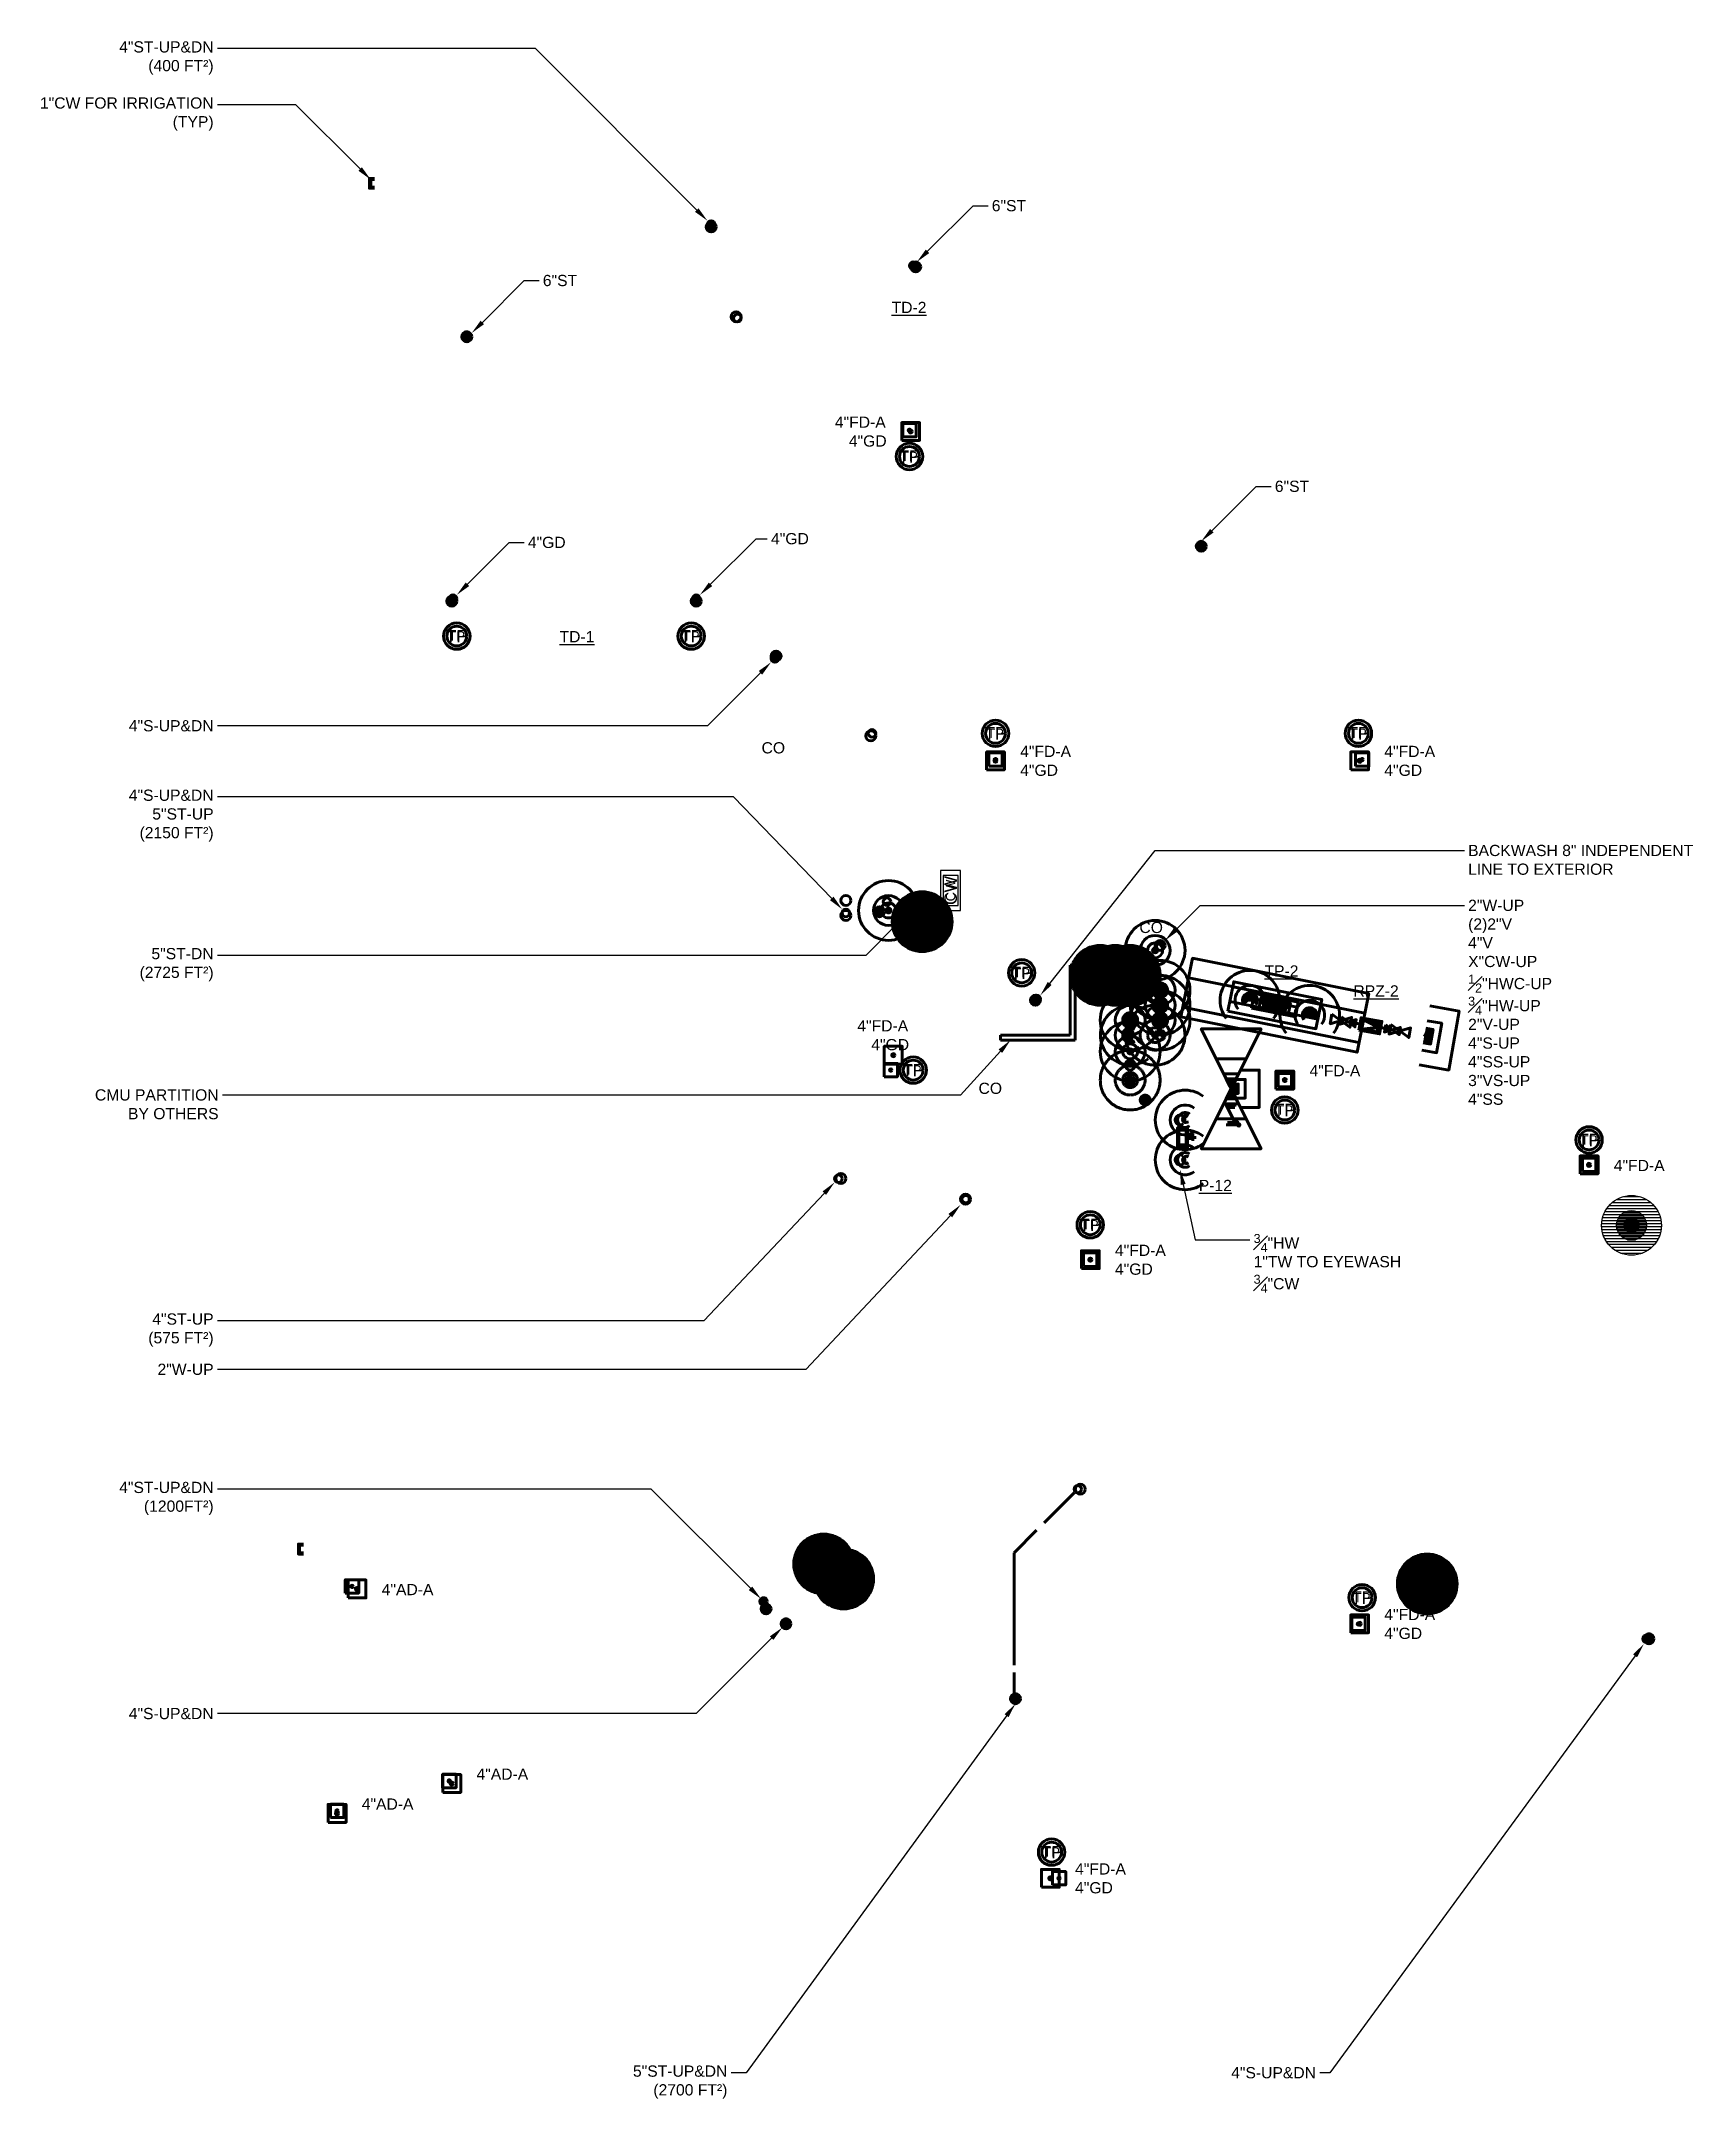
# Model space of a CAD drawing. Extents: x -3637 to 1666, y -2593 to 1817.
# Drawn here: x -3637 to -2313, y -2509 to -859 of the extents above; entities that cross this region are included whole.
import ezdxf
from ezdxf.enums import TextEntityAlignment as Align

# ---------------------------------------------------------------- set-up
doc = ezdxf.new("R2010")
doc.units = 0
doc.header["$LTSCALE"] = 36
doc.header["$MEASUREMENT"] = 0
doc.linetypes.add('VENT', pattern=[0.3, 0.2, -0.1])
for name, color, linetype in [('G-ANNO-TEXT', 70, 'Continuous'), ('P-NDCW-N', 4, 'Continuous'), ('P-NDCW-N @ 1 (1)', 4, 'Continuous'), ('P-NDCW-N @ 1 (2)', 4, 'Continuous'), ('P-NDCW-N @ 12', 4, 'Continuous'), ('P-NDCW-N @ 128', 4, 'Continuous'), ('P-NDCW-N @ 16', 4, 'Continuous'), ('P-NDCW-N @ 192', 4, 'Continuous'), ('P-NDCW-N @ 2', 4, 'Continuous'), ('P-NDCW-N @ 24', 4, 'Continuous'), ('P-NDCW-N @ 384', 4, 'Continuous'), ('P-NDCW-N @ 4', 4, 'Continuous'), ('P-NDCW-N @ 48', 4, 'Continuous'), ('P-NDCW-N @ 64', 4, 'Continuous'), ('P-NDCW-N @ 768', 4, 'Continuous'), ('P-NDCW-N @ 8', 4, 'Continuous'), ('P-NDCW-N @ 96', 4, 'Continuous')]:
    doc.layers.add(name, color=color, linetype=linetype)
for name, color, linetype, lineweight in [('P-CW-N', 4, 'Continuous', 60), ('P-CW-N @ 1 (1)', 4, 'Continuous', 60), ('P-CW-N @ 1 (2)', 4, 'Continuous', 60), ('P-CW-N @ 12', 4, 'Continuous', 60), ('P-CW-N @ 128', 4, 'Continuous', 60), ('P-CW-N @ 16', 4, 'Continuous', 60), ('P-CW-N @ 192', 4, 'Continuous', 60), ('P-CW-N @ 2', 4, 'Continuous', 60), ('P-CW-N @ 24', 4, 'Continuous', 60), ('P-CW-N @ 384', 4, 'Continuous', 60), ('P-CW-N @ 4', 4, 'Continuous', 60), ('P-CW-N @ 48', 4, 'Continuous', 60), ('P-CW-N @ 64', 4, 'Continuous', 60), ('P-CW-N @ 768', 4, 'Continuous', 60), ('P-CW-N @ 8', 4, 'Continuous', 60), ('P-CW-N @ 96', 4, 'Continuous', 60), ('P-EQMT-N', 3, 'Continuous', 60), ('P-FIXT-N', 3, 'Continuous', 60), ('P-FIXT-N @ 1 (1)', 3, 'Continuous', 60), ('P-FIXT-N @ 1 (2)', 3, 'Continuous', 60), ('P-FIXT-N @ 12', 3, 'Continuous', 60), ('P-FIXT-N @ 128', 3, 'Continuous', 60), ('P-FIXT-N @ 16', 3, 'Continuous', 60), ('P-FIXT-N @ 192', 3, 'Continuous', 60), ('P-FIXT-N @ 2', 3, 'Continuous', 60), ('P-FIXT-N @ 24', 3, 'Continuous', 60), ('P-FIXT-N @ 384', 3, 'Continuous', 60), ('P-FIXT-N @ 4', 3, 'Continuous', 60), ('P-FIXT-N @ 48', 3, 'Continuous', 60), ('P-FIXT-N @ 64', 3, 'Continuous', 60), ('P-FIXT-N @ 768', 3, 'Continuous', 60), ('P-FIXT-N @ 8', 3, 'Continuous', 60), ('P-FIXT-N @ 96', 3, 'Continuous', 60), ('P-HW-N', 1, 'Continuous', 60), ('P-HW-N @ 1 (1)', 1, 'Continuous', 60), ('P-HW-N @ 1 (2)', 1, 'Continuous', 60), ('P-HW-N @ 12', 1, 'Continuous', 60), ('P-HW-N @ 128', 1, 'Continuous', 60), ('P-HW-N @ 16', 1, 'Continuous', 60), ('P-HW-N @ 192', 1, 'Continuous', 60), ('P-HW-N @ 2', 1, 'Continuous', 60), ('P-HW-N @ 24', 1, 'Continuous', 60), ('P-HW-N @ 384', 1, 'Continuous', 60), ('P-HW-N @ 4', 1, 'Continuous', 60), ('P-HW-N @ 48', 1, 'Continuous', 60), ('P-HW-N @ 64', 1, 'Continuous', 60), ('P-HW-N @ 768', 1, 'Continuous', 60), ('P-HW-N @ 8', 1, 'Continuous', 60), ('P-HW-N @ 96', 1, 'Continuous', 60), ('P-HWC-N', 2, 'Continuous', 60), ('P-HWC-N @ 1 (1)', 2, 'Continuous', 60), ('P-HWC-N @ 1 (2)', 2, 'Continuous', 60), ('P-HWC-N @ 12', 2, 'Continuous', 60), ('P-HWC-N @ 128', 2, 'Continuous', 60), ('P-HWC-N @ 16', 2, 'Continuous', 60), ('P-HWC-N @ 192', 2, 'Continuous', 60), ('P-HWC-N @ 2', 2, 'Continuous', 60), ('P-HWC-N @ 24', 2, 'Continuous', 60), ('P-HWC-N @ 384', 2, 'Continuous', 60), ('P-HWC-N @ 4', 2, 'Continuous', 60), ('P-HWC-N @ 48', 2, 'Continuous', 60), ('P-HWC-N @ 64', 2, 'Continuous', 60), ('P-HWC-N @ 768', 2, 'Continuous', 60), ('P-HWC-N @ 8', 2, 'Continuous', 60), ('P-HWC-N @ 96', 2, 'Continuous', 60), ('P-OFD-N', 2, 'Continuous', 60), ('P-OFD-N @ 128', 2, 'Continuous', 60), ('P-OFD-N @ 96', 2, 'Continuous', 60), ('P-SAN-N', 6, 'Continuous', 60), ('P-SAN-N @ 1 (1)', 6, 'Continuous', 60), ('P-SAN-N @ 1 (2)', 6, 'Continuous', 60), ('P-SAN-N @ 12', 6, 'Continuous', 60), ('P-SAN-N @ 128', 6, 'Continuous', 60), ('P-SAN-N @ 16', 6, 'Continuous', 60), ('P-SAN-N @ 192', 6, 'Continuous', 60), ('P-SAN-N @ 2', 6, 'Continuous', 60), ('P-SAN-N @ 24', 6, 'Continuous', 60), ('P-SAN-N @ 384', 6, 'Continuous', 60), ('P-SAN-N @ 4', 6, 'Continuous', 60), ('P-SAN-N @ 48', 6, 'Continuous', 60), ('P-SAN-N @ 64', 6, 'Continuous', 60), ('P-SAN-N @ 768', 6, 'Continuous', 60), ('P-SAN-N @ 8', 6, 'Continuous', 60), ('P-SAN-N @ 96', 6, 'Continuous', 60), ('P-SANV-N', 5, 'VENT', 60), ('P-SANV-N @ 1 (1)', 5, 'VENT', 60), ('P-SANV-N @ 1 (2)', 5, 'VENT', 60), ('P-SANV-N @ 12', 5, 'VENT', 60), ('P-SANV-N @ 128', 5, 'VENT', 60), ('P-SANV-N @ 16', 5, 'VENT', 60), ('P-SANV-N @ 192', 5, 'VENT', 60), ('P-SANV-N @ 2', 5, 'VENT', 60), ('P-SANV-N @ 24', 5, 'VENT', 60), ('P-SANV-N @ 384', 5, 'VENT', 60), ('P-SANV-N @ 4', 5, 'VENT', 60), ('P-SANV-N @ 48', 5, 'VENT', 60), ('P-SANV-N @ 64', 5, 'VENT', 60), ('P-SANV-N @ 768', 5, 'VENT', 60), ('P-SANV-N @ 8', 5, 'VENT', 60), ('P-SANV-N @ 96', 5, 'VENT', 60), ('P-STRM-N', 2, 'Continuous', 60), ('P-STRM-N @ 1 (1)', 2, 'Continuous', 60), ('P-STRM-N @ 1 (2)', 2, 'Continuous', 60), ('P-STRM-N @ 12', 2, 'Continuous', 60), ('P-STRM-N @ 128', 2, 'Continuous', 60), ('P-STRM-N @ 16', 2, 'Continuous', 60), ('P-STRM-N @ 192', 2, 'Continuous', 60), ('P-STRM-N @ 2', 2, 'Continuous', 60), ('P-STRM-N @ 24', 2, 'Continuous', 60), ('P-STRM-N @ 384', 2, 'Continuous', 60), ('P-STRM-N @ 4', 2, 'Continuous', 60), ('P-STRM-N @ 48', 2, 'Continuous', 60), ('P-STRM-N @ 64', 2, 'Continuous', 60), ('P-STRM-N @ 768', 2, 'Continuous', 60), ('P-STRM-N @ 8', 2, 'Continuous', 60), ('P-STRM-N @ 96', 2, 'Continuous', 60)]:
    doc.layers.add(name, color=color, linetype=linetype, lineweight=lineweight)
doc.styles.add('Arial', font='arial.ttf')

msp = doc.modelspace()

# ---------------------------------------------------------------- texts
at = {"layer": 'G-ANNO-TEXT', "style": 'Arial'}
for s, p in [('%%UTD-2', (-2955.3, -1077.3)), ('4"FD-A', (-3000.8, -1169.3)), ('4"GD', (-2989.6, -1184.4)), ('%%UTD-1', (-3221.6, -1341.3)), ('CO', (-3059.6, -1430.4)), ('4"FD-A', (-2852.2, -1433.3)), ('4"FD-A', (-2560.2, -1433.3)), ('4"GD', (-2852.2, -1448.4)), ('4"GD', (-2560.2, -1448.4)), ('CO', (-2756.6, -1574.4)), ('%%UTP-2', (-2656.3, -1609.3)), ('%%URPZ-2', (-2585, -1625.3)), ('4"FD-A', (-2982.8, -1653.3)), ('4"GD', (-2971.6, -1668.4)), ('4"FD-A', (-2620.2, -1689.3)), ('CO', (-2885.6, -1703.4)), ('4"FD-A', (-2376.2, -1765.3)), ('%%UP-12', (-2709, -1781.3)), ('4"FD-A', (-2776.2, -1833.3)), ('4"GD', (-2776.2, -1848.4)), ('4"AD-A', (-3364.2, -2105.3)), ('4"FD-A', (-2560.2, -2125.3)), ('4"GD', (-2560.2, -2140.4)), ('4"AD-A', (-3288.2, -2253.3)), ('4"AD-A', (-3380.2, -2277.3)), ('4"FD-A', (-2808.2, -2329.3)), ('4"GD', (-2808.2, -2344.4))]:
    msp.add_text(s, height=9, dxfattribs=at).set_placement(p)
at = {"layer": 'G-ANNO-TEXT', "char_height": 9, "style": 'Arial'}
for s, insert, attachment_point in [('4"ST-UP&DN\\P(400 FT²)', (-3499, -859.4), 3), ('1"CW FOR IRRIGATION\\P(TYP)', (-3499, -904.4), 3), ('6"ST', (-2875, -986.7), 1), ('6"ST', (-3235, -1046.7), 1), ('6"ST', (-2648, -1211.7), 1), ('4"GD', (-3052, -1253.7), 1), ('4"GD', (-3247, -1256.7), 1), ('4"S-UP&DN', (-3499, -1403.7), 3), ('4"S-UP&DN\\P5"ST-UP\\P(2150 FT²)', (-3499, -1459.4), 3), ('\\A1;2"W-UP\\P(2)2"V\\P4"V\\PX"CW-UP\\P{\\H0.8x;\\S1#2;\\H1.25x;"HWC-UP\\P\\H0.8x;\\S3#4;\\H1.25x;"HW-UP\\P2"V-UP\\P4"S-UP\\P4"SS-UP\\P3"VS-UP\\P4"SS}', (-2493, -1547.7), 1), ('5"ST-DN\\P(2725 FT²)', (-3499, -1586.4), 3), ('CMU PARTITION  \\PBY OTHERS', (-3495, -1699.7), 3), ('\\A1;{\\H0.8x;\\S3#4;\\H1.25x;"HW\\P1"TW TO EYEWASH\\P\\H0.8x;\\S3#4;\\H1.25x;"CW}', (-2665, -1815.7), 1), ('4"ST-UP\\P(575 FT²)', (-3499, -1879.4), 3), ('2"W-UP', (-3499, -1919.7), 3), ('4"ST-UP&DN\\P(1200FT²)', (-3499, -2014.4), 3), ('4"S-UP&DN', (-3499, -2195.7), 3), ('5"ST-UP&DN\\P(2700 FT²)', (-3087, -2482.4), 3), ('4"S-UP&DN', (-2615, -2483.7), 3)]:
    msp.add_mtext(s, dxfattribs=dict(at, insert=insert, attachment_point=attachment_point))
at = {"layer": 'G-ANNO-TEXT', "insert": (-2493, -1503.7), "char_height": 9, "width": 181.056, "attachment_point": 1, "style": 'Arial'}
msp.add_mtext('BACKWASH 8" INDEPENDENT LINE TO EXTERIOR', dxfattribs=at)

# ---------------------------------------------------------------- blocks, each defined once
blk = doc.blocks.new('*U17')
at = {"linetype": 'Continuous'}
blk.add_lwpolyline([(-0.056, -0.056), (0.056, -0.056), (0.056, 0.056), (-0.056, 0.056)], close=True, dxfattribs=at)
at = {"color": 7, "linetype": 'Continuous'}
blk.add_circle((0, 0), 0.01, dxfattribs=at)
blk = doc.blocks.new('*U674')
at = {"layer": 'P-SAN-N @ 128', "xscale": 128, "yscale": 128, "zscale": 128}
blk.add_blockref('*U17', (-2580, -2128.3), dxfattribs=at)
at = {"layer": 'P-SAN-N @ 96', "xscale": 96, "yscale": 96, "zscale": 96}
blk.add_blockref('*U17', (-2581, -2128.3), dxfattribs=at)
blk = doc.blocks.new('*U680')
at = {"layer": 'P-SAN-N @ 128', "xscale": 128, "yscale": 128, "zscale": 128}
blk.add_blockref('*U17', (-2940, -1172.3), dxfattribs=at)
at = {"layer": 'P-SAN-N @ 96', "xscale": 96, "yscale": 96, "zscale": 96}
blk.add_blockref('*U17', (-2941, -1171.3), dxfattribs=at)
blk = doc.blocks.new('*U681')
at = {"layer": 'P-SAN-N @ 128', "xscale": 128, "yscale": 128, "zscale": 128}
blk.add_blockref('*U17', (-2872, -1436.3), dxfattribs=at)
at = {"layer": 'P-SAN-N @ 96', "xscale": 96, "yscale": 96, "zscale": 96}
blk.add_blockref('*U17', (-2872, -1435.3), dxfattribs=at)
blk = doc.blocks.new('*U682')
at = {"layer": 'P-SAN-N @ 128', "xscale": 128, "yscale": 128, "zscale": 128}
blk.add_blockref('*U17', (-2580, -1436.3), dxfattribs=at)
at = {"layer": 'P-SAN-N @ 96', "xscale": 96, "yscale": 96, "zscale": 96}
blk.add_blockref('*U17', (-2578, -1435.3), dxfattribs=at)
blk = doc.blocks.new('*U686')
at = {"layer": 'P-SAN-N @ 128', "xscale": 128, "yscale": 128, "zscale": 128}
blk.add_blockref('*U17', (-2828, -2332.3), dxfattribs=at)
at = {"layer": 'P-SAN-N @ 96', "xscale": 96, "yscale": 96, "zscale": 96}
blk.add_blockref('*U17', (-2821, -2332.3), dxfattribs=at)
blk = doc.blocks.new('*U687')
at = {"layer": 'P-STRM-N @ 128', "xscale": 128, "yscale": 128, "zscale": 128}
blk.add_blockref('*U17', (-3308, -2256.3), dxfattribs=at)
at = {"layer": 'P-STRM-N @ 96', "xscale": 96, "yscale": 96, "zscale": 96}
blk.add_blockref('*U17', (-3310, -2254.3), dxfattribs=at)
blk = doc.blocks.new('*U688')
at = {"layer": 'P-STRM-N @ 128', "xscale": 128, "yscale": 128, "zscale": 128}
blk.add_blockref('*U17', (-3400, -2280.3), dxfattribs=at)
at = {"layer": 'P-STRM-N @ 96', "xscale": 96, "yscale": 96, "zscale": 96}
blk.add_blockref('*U17', (-3400, -2278.3), dxfattribs=at)
blk = doc.blocks.new('*U21')
blk.add_circle((0, 0), 0.0312)
blk = doc.blocks.new('*U709')
at = {"layer": 'P-STRM-N @ 128', "xscale": 128, "yscale": 128, "zscale": 128}
blk.add_blockref('*U21', (-2992, -1560.3), dxfattribs=at)
at = {"layer": 'P-STRM-N @ 96', "xscale": 96, "yscale": 96, "zscale": 96}
blk.add_blockref('*U21', (-2992, -1558.3), dxfattribs=at)
blk = doc.blocks.new('*U24')
h = blk.add_hatch()
h.set_pattern_fill('ANSI31', color=256, scale=0.025, angle=135)
edge = h.paths.add_edge_path()
edge.add_arc((0, 0), 0.0313, 0, 360)
blk.add_circle((0, 0), 0.0312)
blk = doc.blocks.new('*U710')
at = {"layer": 'P-STRM-N @ 128', "xscale": 128, "yscale": 128, "zscale": 128}
blk.add_blockref('*U24', (-2940, -1560.3), dxfattribs=at)
at = {"layer": 'P-STRM-N @ 96', "xscale": 96, "yscale": 96, "zscale": 96}
blk.add_blockref('*U24', (-2941, -1558.3), dxfattribs=at)
blk = doc.blocks.new('*U712')
at = {"layer": 'P-SAN-N @ 128', "xscale": 128, "yscale": 128, "zscale": 128}
blk.add_blockref('*U17', (-2796, -1836.3), dxfattribs=at)
at = {"layer": 'P-SAN-N @ 96', "xscale": 96, "yscale": 96, "zscale": 96}
blk.add_blockref('*U17', (-2796, -1836.3), dxfattribs=at)
blk = doc.blocks.new('*U713')
at = {"layer": 'P-SAN-N @ 128', "xscale": 128, "yscale": 128, "zscale": 128}
blk.add_blockref('*U17', (-2954, -1672.3), dxfattribs=at)
at = {"layer": 'P-SAN-N @ 96', "xscale": 96, "yscale": 96, "zscale": 96}
blk.add_blockref('*U17', (-2956, -1684.3), dxfattribs=at)
blk = doc.blocks.new('*U720')
at = {"layer": 'P-SAN-N @ 128', "xscale": 128, "yscale": 128, "zscale": 128}
blk.add_blockref('*U17', (-2396, -1760.3), dxfattribs=at)
at = {"layer": 'P-SAN-N @ 96', "xscale": 96, "yscale": 96, "zscale": 96}
blk.add_blockref('*U17', (-2396, -1760.3), dxfattribs=at)
blk = doc.blocks.new('*U721')
at = {"layer": 'P-SAN-N @ 128', "xscale": 128, "yscale": 128, "zscale": 128}
blk.add_blockref('*U17', (-2640, -1692.3), dxfattribs=at)
at = {"layer": 'P-SAN-N @ 96', "xscale": 96, "yscale": 96, "zscale": 96}
blk.add_blockref('*U17', (-2640, -1692.3), dxfattribs=at)
blk = doc.blocks.new('*U26')
at = {"linetype": 'Continuous'}
blk.add_circle((0, 0), 0.0829, dxfattribs=at)
at = {"layer": 'G-ANNO-TEXT', "linetype": 'Continuous', "style": 'Arial'}
blk.add_text('TP', height=0.0781, dxfattribs=at).set_placement((0, 0), align=Align.MIDDLE)
blk = doc.blocks.new('*U722')
at = {"layer": 'P-SAN-N @ 128', "xscale": 128, "yscale": 128, "zscale": 128}
blk.add_blockref('*U26', (-2396, -1740.3), dxfattribs=at)
at = {"layer": 'P-SAN-N @ 96', "xscale": 96, "yscale": 96, "zscale": 96}
blk.add_blockref('*U26', (-2396, -1740.3), dxfattribs=at)
blk = doc.blocks.new('*U723')
at = {"layer": 'P-SAN-N @ 128', "xscale": 128, "yscale": 128, "zscale": 128}
blk.add_blockref('*U26', (-2640, -1716.3), dxfattribs=at)
at = {"layer": 'P-SAN-N @ 96', "xscale": 96, "yscale": 96, "zscale": 96}
blk.add_blockref('*U26', (-2640, -1716.3), dxfattribs=at)
blk = doc.blocks.new('*U7')
blk.add_circle((0, 0), 0.0312)
blk = doc.blocks.new('*U724')
at = {"layer": 'P-SAN-N @ 128', "xscale": 128, "yscale": 128, "zscale": 128, "rotation": 89.99999999999999}
blk.add_blockref('*U7', (-2972, -1416.3), dxfattribs=at)
at = {"layer": 'P-SAN-N @ 96', "xscale": 96, "yscale": 96, "zscale": 96, "rotation": 89.99999999999999}
blk.add_blockref('*U7', (-2971, -1414.3), dxfattribs=at)
blk = doc.blocks.new('*U25')
h = blk.add_hatch()
h.set_pattern_fill('ANSI31', color=256, scale=0.025, angle=135)
edge = h.paths.add_edge_path()
edge.add_arc((0, 0), 0.0313, 0, 360)
blk.add_circle((0, 0), 0.0312)
blk = doc.blocks.new('*U725')
at = {"layer": 'P-SAN-N @ 128', "xscale": 128, "yscale": 128, "zscale": 128, "rotation": 89.99999999999999}
blk.add_blockref('*U25', (-3048, -1352.3), dxfattribs=at)
at = {"layer": 'P-SAN-N @ 96', "xscale": 96, "yscale": 96, "zscale": 96, "rotation": 89.99999999999999}
blk.add_blockref('*U25', (-3049, -1354.3), dxfattribs=at)
blk = doc.blocks.new('*U726')
at = {"layer": 'P-SAN-N @ 128', "xscale": 128, "yscale": 128, "zscale": 128}
blk.add_blockref('*U24', (-2840, -1628.3), dxfattribs=at)
at = {"layer": 'P-SAN-N @ 96', "xscale": 96, "yscale": 96, "zscale": 96}
blk.add_blockref('*U24', (-2839, -1627.3), dxfattribs=at)
blk = doc.blocks.new('*U727')
at = {"layer": 'P-SAN-N @ 128', "xscale": 128, "yscale": 128, "zscale": 128}
blk.add_blockref('*U26', (-2872, -1414.3), dxfattribs=at)
at = {"layer": 'P-SAN-N @ 96', "xscale": 96, "yscale": 96, "zscale": 96}
blk.add_blockref('*U26', (-2872, -1414.3), dxfattribs=at)
blk = doc.blocks.new('*U728')
at = {"layer": 'P-SAN-N @ 128', "xscale": 128, "yscale": 128, "zscale": 128}
blk.add_blockref('*U26', (-2941, -1192.3), dxfattribs=at)
at = {"layer": 'P-SAN-N @ 96', "xscale": 96, "yscale": 96, "zscale": 96}
blk.add_blockref('*U26', (-2941, -1192.3), dxfattribs=at)
blk = doc.blocks.new('*U729')
at = {"layer": 'P-SAN-N @ 128', "xscale": 128, "yscale": 128, "zscale": 128}
blk.add_blockref('*U26', (-2581, -1414.3), dxfattribs=at)
at = {"layer": 'P-SAN-N @ 96', "xscale": 96, "yscale": 96, "zscale": 96}
blk.add_blockref('*U26', (-2581, -1414.3), dxfattribs=at)
blk = doc.blocks.new('*U731')
at = {"layer": 'P-SAN-N @ 128', "xscale": 128, "yscale": 128, "zscale": 128}
blk.add_blockref('*U26', (-2938, -1684.3), dxfattribs=at)
at = {"layer": 'P-SAN-N @ 96', "xscale": 96, "yscale": 96, "zscale": 96}
blk.add_blockref('*U26', (-2938, -1684.3), dxfattribs=at)
blk = doc.blocks.new('*U732')
at = {"layer": 'P-SAN-N @ 128', "xscale": 128, "yscale": 128, "zscale": 128}
blk.add_blockref('*U26', (-2796, -1808.3), dxfattribs=at)
at = {"layer": 'P-SAN-N @ 96', "xscale": 96, "yscale": 96, "zscale": 96}
blk.add_blockref('*U26', (-2796, -1808.3), dxfattribs=at)
blk = doc.blocks.new('*U733')
at = {"layer": 'P-SAN-N @ 128', "xscale": 128, "yscale": 128, "zscale": 128}
blk.add_blockref('*U26', (-2578, -2107.3), dxfattribs=at)
at = {"layer": 'P-SAN-N @ 96', "xscale": 96, "yscale": 96, "zscale": 96}
blk.add_blockref('*U26', (-2578, -2107.3), dxfattribs=at)
blk = doc.blocks.new('*U741')
at = {"layer": 'P-SAN-N @ 128', "xscale": 128, "yscale": 128, "zscale": 128}
blk.add_blockref('*U26', (-2827, -2311.3), dxfattribs=at)
at = {"layer": 'P-SAN-N @ 96', "xscale": 96, "yscale": 96, "zscale": 96}
blk.add_blockref('*U26', (-2827, -2311.3), dxfattribs=at)
blk = doc.blocks.new('*U749')
at = {"layer": 'P-STRM-N @ 128', "xscale": 128, "yscale": 128, "zscale": 128}
blk.add_blockref('*U25', (-2707, -1264.3), dxfattribs=at)
at = {"layer": 'P-STRM-N @ 96', "xscale": 96, "yscale": 96, "zscale": 96}
blk.add_blockref('*U25', (-2707, -1264.3), dxfattribs=at)
blk = doc.blocks.new('*U750')
at = {"layer": 'P-STRM-N @ 128', "xscale": 128, "yscale": 128, "zscale": 128}
blk.add_blockref('*U25', (-2936, -1040.3), dxfattribs=at)
at = {"layer": 'P-STRM-N @ 96', "xscale": 96, "yscale": 96, "zscale": 96}
blk.add_blockref('*U25', (-2938, -1039.3), dxfattribs=at)
blk = doc.blocks.new('*U751')
at = {"layer": 'P-STRM-N @ 128', "xscale": 128, "yscale": 128, "zscale": 128}
blk.add_blockref('*U25', (-3296, -1096.3), dxfattribs=at)
at = {"layer": 'P-STRM-N @ 96', "xscale": 96, "yscale": 96, "zscale": 96}
blk.add_blockref('*U25', (-3295, -1096.3), dxfattribs=at)
blk = doc.blocks.new('*U752')
at = {"layer": 'P-SAN-N @ 128', "xscale": 128, "yscale": 128, "zscale": 128}
blk.add_blockref('*U26', (-2851, -1606.3), dxfattribs=at)
at = {"layer": 'P-SAN-N @ 96', "xscale": 96, "yscale": 96, "zscale": 96}
blk.add_blockref('*U26', (-2851, -1606.3), dxfattribs=at)
blk = doc.blocks.new('*U757')
at = {"layer": 'P-SAN-N @ 128', "xscale": 128, "yscale": 128, "zscale": 128}
blk.add_blockref('*U25', (-3308, -1308.3), dxfattribs=at)
at = {"layer": 'P-SAN-N @ 96', "xscale": 96, "yscale": 96, "zscale": 96}
blk.add_blockref('*U25', (-3307, -1306.3), dxfattribs=at)
blk = doc.blocks.new('*U758')
at = {"layer": 'P-SAN-N @ 128', "xscale": 128, "yscale": 128, "zscale": 128}
blk.add_blockref('*U25', (-3112, -1308.3), dxfattribs=at)
at = {"layer": 'P-SAN-N @ 96', "xscale": 96, "yscale": 96, "zscale": 96}
blk.add_blockref('*U25', (-3112, -1306.3), dxfattribs=at)
blk = doc.blocks.new('*U759')
at = {"layer": 'P-SAN-N @ 128', "xscale": 128, "yscale": 128, "zscale": 128}
blk.add_blockref('*U26', (-3116, -1336.3), dxfattribs=at)
at = {"layer": 'P-SAN-N @ 96', "xscale": 96, "yscale": 96, "zscale": 96}
blk.add_blockref('*U26', (-3116, -1336.3), dxfattribs=at)
blk = doc.blocks.new('*U760')
at = {"layer": 'P-SAN-N @ 128', "xscale": 128, "yscale": 128, "zscale": 128}
blk.add_blockref('*U26', (-3304, -1336.3), dxfattribs=at)
at = {"layer": 'P-SAN-N @ 96', "xscale": 96, "yscale": 96, "zscale": 96}
blk.add_blockref('*U26', (-3304, -1336.3), dxfattribs=at)
blk = doc.blocks.new('*U761')
at = {"layer": 'P-STRM-N @ 128', "xscale": 128, "yscale": 128, "zscale": 128}
blk.add_blockref('*U17', (-3384, -2100.3), dxfattribs=at)
at = {"layer": 'P-STRM-N @ 96', "xscale": 96, "yscale": 96, "zscale": 96}
blk.add_blockref('*U17', (-3388, -2098.3), dxfattribs=at)
blk = doc.blocks.new('*U29')
blk.add_lwpolyline([(0, -0.03125), (0.03125, -0.03125), (0.03125, 0.03125), (0, 0.03125)])
blk = doc.blocks.new('*U762')
at = {"layer": 'P-CW-N @ 128', "xscale": 128, "yscale": 128, "zscale": 128, "rotation": 180}
blk.add_blockref('*U29', (-3370, -973.3), dxfattribs=at)
at = {"layer": 'P-CW-N @ 96', "xscale": 96, "yscale": 96, "zscale": 96, "rotation": 180}
blk.add_blockref('*U29', (-3370, -973.3), dxfattribs=at)
blk = doc.blocks.new('*U763')
at = {"layer": 'P-CW-N @ 128', "xscale": 128, "yscale": 128, "zscale": 128, "rotation": 180}
blk.add_blockref('*U29', (-3427, -2068.3), dxfattribs=at)
at = {"layer": 'P-CW-N @ 96', "xscale": 96, "yscale": 96, "zscale": 96, "rotation": 180}
blk.add_blockref('*U29', (-3427, -2068.3), dxfattribs=at)
blk = doc.blocks.new('*U35')
at = {"layer": 'DEFPOINTS'}
blk.add_lwpolyline([(-0.125, -0.0625), (0.125, -0.0625), (0.125, 0.0625), (-0.125, 0.0625)], close=True, dxfattribs=at)
at = {"style": 'Arial'}
blk.add_text('CW', height=0.07812, dxfattribs=at).set_placement((0, 0), align=Align.MIDDLE)
blk = doc.blocks.new('*U767')
at = {"layer": 'P-CW-N @ 128', "xscale": 128, "yscale": 128, "zscale": 128, "rotation": 90}
blk.add_blockref('*U35', (-2908, -1540.3), dxfattribs=at)
at = {"layer": 'P-CW-N @ 96', "xscale": 96, "yscale": 96, "zscale": 96, "rotation": 90}
blk.add_blockref('*U35', (-2908, -1540.3), dxfattribs=at)
blk = doc.blocks.new('*U787')
at = {"layer": 'P-OFD-N @ 128', "xscale": 128, "yscale": 128, "zscale": 128}
blk.add_blockref('*U21', (-2804, -2020.3), dxfattribs=at)
at = {"layer": 'P-OFD-N @ 96', "xscale": 96, "yscale": 96, "zscale": 96}
blk.add_blockref('*U21', (-2806, -2020.3), dxfattribs=at)
blk = doc.blocks.new('*U788')
at = {"layer": 'P-STRM-N @ 128', "xscale": 128, "yscale": 128, "zscale": 128}
blk.add_blockref('*U21', (-3080, -1080.3), dxfattribs=at)
at = {"layer": 'P-STRM-N @ 96', "xscale": 96, "yscale": 96, "zscale": 96}
blk.add_blockref('*U21', (-3079, -1081.3), dxfattribs=at)
blk = doc.blocks.new('*U789')
at = {"layer": 'P-STRM-N @ 128', "xscale": 128, "yscale": 128, "zscale": 128}
blk.add_blockref('*U7', (-2996, -1771.2), dxfattribs=at)
at = {"layer": 'P-STRM-N @ 96', "xscale": 96, "yscale": 96, "zscale": 96}
blk.add_blockref('*U7', (-2998, -1771.3), dxfattribs=at)
blk = doc.blocks.new('*U790')
at = {"layer": 'P-STRM-N @ 1 (1)'}
blk.add_blockref('*U25', (-3009.8, -2080.3), dxfattribs=at)
at = {"layer": 'P-STRM-N @ 1 (2)'}
blk.add_blockref('*U25', (-3009.8, -2080.3), dxfattribs=at)
at = {"layer": 'P-STRM-N @ 12', "xscale": 12, "yscale": 12, "zscale": 12}
blk.add_blockref('*U25', (-3009.8, -2080.3), dxfattribs=at)
at = {"layer": 'P-STRM-N @ 128', "xscale": 128, "yscale": 128, "zscale": 128}
blk.add_blockref('*U25', (-3056, -2116.3), dxfattribs=at)
at = {"layer": 'P-STRM-N @ 16', "xscale": 16, "yscale": 16, "zscale": 16}
blk.add_blockref('*U25', (-3009.8, -2080.3), dxfattribs=at)
at = {"layer": 'P-STRM-N @ 192', "xscale": 192, "yscale": 192, "zscale": 192}
blk.add_blockref('*U25', (-3009.8, -2080.3), dxfattribs=at)
at = {"layer": 'P-STRM-N @ 2', "xscale": 2, "yscale": 2, "zscale": 2}
blk.add_blockref('*U25', (-3009.8, -2080.3), dxfattribs=at)
at = {"layer": 'P-STRM-N @ 24', "xscale": 24, "yscale": 24, "zscale": 24}
blk.add_blockref('*U25', (-3009.8, -2080.3), dxfattribs=at)
at = {"layer": 'P-STRM-N @ 384', "xscale": 384, "yscale": 384, "zscale": 384}
blk.add_blockref('*U25', (-3009.8, -2080.3), dxfattribs=at)
at = {"layer": 'P-STRM-N @ 4', "xscale": 4, "yscale": 4, "zscale": 4}
blk.add_blockref('*U25', (-3009.8, -2080.3), dxfattribs=at)
at = {"layer": 'P-STRM-N @ 48', "xscale": 48, "yscale": 48, "zscale": 48}
blk.add_blockref('*U25', (-3009.8, -2080.3), dxfattribs=at)
at = {"layer": 'P-STRM-N @ 64', "xscale": 64, "yscale": 64, "zscale": 64}
blk.add_blockref('*U25', (-3009.8, -2080.3), dxfattribs=at)
at = {"layer": 'P-STRM-N @ 768', "xscale": 768, "yscale": 768, "zscale": 768}
blk.add_blockref('*U25', (-3009.8, -2080.3), dxfattribs=at)
at = {"layer": 'P-STRM-N @ 8', "xscale": 8, "yscale": 8, "zscale": 8}
blk.add_blockref('*U25', (-3009.8, -2080.3), dxfattribs=at)
at = {"layer": 'P-STRM-N @ 96', "xscale": 96, "yscale": 96, "zscale": 96}
blk.add_blockref('*U25', (-3058, -2110.3), dxfattribs=at)
blk = doc.blocks.new('*U791')
at = {"layer": 'P-STRM-N @ 128', "xscale": 128, "yscale": 128, "zscale": 128}
blk.add_blockref('*U24', (-3100, -1008.3), dxfattribs=at)
at = {"layer": 'P-STRM-N @ 96', "xscale": 96, "yscale": 96, "zscale": 96}
blk.add_blockref('*U24', (-3100, -1006.3), dxfattribs=at)
blk = doc.blocks.new('*U794')
at = {"layer": 'P-OFD-N @ 128', "xscale": 128, "yscale": 128, "zscale": 128}
blk.add_blockref('*U24', (-2856, -2188.3), dxfattribs=at)
at = {"layer": 'P-OFD-N @ 96', "xscale": 96, "yscale": 96, "zscale": 96}
blk.add_blockref('*U24', (-2857, -2188.3), dxfattribs=at)
blk = doc.blocks.new('*U795')
at = {"layer": 'P-SAN-N @ 128', "xscale": 128, "yscale": 128, "zscale": 128}
blk.add_blockref('*U24', (-2752, -1708.3), dxfattribs=at)
at = {"layer": 'P-SAN-N @ 96', "xscale": 96, "yscale": 96, "zscale": 96}
blk.add_blockref('*U24', (-2752, -1708.3), dxfattribs=at)
blk = doc.blocks.new('*U796')
at = {"layer": 'P-SAN-N @ 1 (1)'}
blk.add_blockref('*U25', (-2993.8, -2092.3), dxfattribs=at)
at = {"layer": 'P-SAN-N @ 1 (2)'}
blk.add_blockref('*U25', (-2993.8, -2092.3), dxfattribs=at)
at = {"layer": 'P-SAN-N @ 12', "xscale": 12, "yscale": 12, "zscale": 12}
blk.add_blockref('*U25', (-2993.8, -2092.3), dxfattribs=at)
at = {"layer": 'P-SAN-N @ 128', "xscale": 128, "yscale": 128, "zscale": 128}
blk.add_blockref('*U25', (-3040, -2128.3), dxfattribs=at)
at = {"layer": 'P-SAN-N @ 16', "xscale": 16, "yscale": 16, "zscale": 16}
blk.add_blockref('*U25', (-2993.8, -2092.3), dxfattribs=at)
at = {"layer": 'P-SAN-N @ 192', "xscale": 192, "yscale": 192, "zscale": 192}
blk.add_blockref('*U25', (-2993.8, -2092.3), dxfattribs=at)
at = {"layer": 'P-SAN-N @ 2', "xscale": 2, "yscale": 2, "zscale": 2}
blk.add_blockref('*U25', (-2993.8, -2092.3), dxfattribs=at)
at = {"layer": 'P-SAN-N @ 24', "xscale": 24, "yscale": 24, "zscale": 24}
blk.add_blockref('*U25', (-2993.8, -2092.3), dxfattribs=at)
at = {"layer": 'P-SAN-N @ 384', "xscale": 384, "yscale": 384, "zscale": 384}
blk.add_blockref('*U25', (-2993.8, -2092.3), dxfattribs=at)
at = {"layer": 'P-SAN-N @ 4', "xscale": 4, "yscale": 4, "zscale": 4}
blk.add_blockref('*U25', (-2993.8, -2092.3), dxfattribs=at)
at = {"layer": 'P-SAN-N @ 48', "xscale": 48, "yscale": 48, "zscale": 48}
blk.add_blockref('*U25', (-2993.8, -2092.3), dxfattribs=at)
at = {"layer": 'P-SAN-N @ 64', "xscale": 64, "yscale": 64, "zscale": 64}
blk.add_blockref('*U25', (-2993.8, -2092.3), dxfattribs=at)
at = {"layer": 'P-SAN-N @ 768', "xscale": 768, "yscale": 768, "zscale": 768}
blk.add_blockref('*U25', (-2993.8, -2092.3), dxfattribs=at)
at = {"layer": 'P-SAN-N @ 8', "xscale": 8, "yscale": 8, "zscale": 8}
blk.add_blockref('*U25', (-2993.8, -2092.3), dxfattribs=at)
at = {"layer": 'P-SAN-N @ 96', "xscale": 96, "yscale": 96, "zscale": 96}
blk.add_blockref('*U25', (-3040, -2128.3), dxfattribs=at)
blk = doc.blocks.new('*U41')
at = {"linetype": 'Continuous'}
for p, q in [((-0.022, 0.065), (0.021, 0.065)), ((0, 0.031), (0, 0.086))]:
    blk.add_line(p, q, dxfattribs=at)
blk.add_lwpolyline([(0.062, -0.031), (-0.062, -0.031), (-0.062, 0.031), (0.062, 0.031)], close=True, dxfattribs=at)
blk = doc.blocks.new('*U797')
at = {"layer": 'P-HW-N @ 128', "xscale": 128, "yscale": 128, "zscale": 128, "rotation": 270}
blk.add_blockref('*U41', (-2722, -1738.3), dxfattribs=at)
at = {"layer": 'P-HW-N @ 96', "xscale": 96, "yscale": 96, "zscale": 96, "rotation": 270}
blk.add_blockref('*U41', (-2722, -1738.3), dxfattribs=at)
blk = doc.blocks.new('*U798')
at = {"layer": 'P-SAN-N @ 128', "xscale": 128, "yscale": 128, "zscale": 128}
blk.add_blockref('*U7', (-2896, -1787.8), dxfattribs=at)
at = {"layer": 'P-SAN-N @ 96', "xscale": 96, "yscale": 96, "zscale": 96}
blk.add_blockref('*U7', (-2896, -1787.8), dxfattribs=at)
blk = doc.blocks.new('*U799')
at = {"layer": 'P-SAN-N @ 1 (1)'}
blk.add_blockref('*U7', (-2744, -1588.3), dxfattribs=at)
at = {"layer": 'P-SAN-N @ 1 (2)'}
blk.add_blockref('*U7', (-2744, -1588.3), dxfattribs=at)
at = {"layer": 'P-SAN-N @ 12', "xscale": 12, "yscale": 12, "zscale": 12}
blk.add_blockref('*U7', (-2744, -1588.3), dxfattribs=at)
at = {"layer": 'P-SAN-N @ 128', "xscale": 128, "yscale": 128, "zscale": 128}
blk.add_blockref('*U7', (-2740, -1584.3), dxfattribs=at)
at = {"layer": 'P-SAN-N @ 16', "xscale": 16, "yscale": 16, "zscale": 16}
blk.add_blockref('*U7', (-2744, -1588.3), dxfattribs=at)
at = {"layer": 'P-SAN-N @ 192', "xscale": 192, "yscale": 192, "zscale": 192}
blk.add_blockref('*U7', (-2744, -1588.3), dxfattribs=at)
at = {"layer": 'P-SAN-N @ 2', "xscale": 2, "yscale": 2, "zscale": 2}
blk.add_blockref('*U7', (-2744, -1588.3), dxfattribs=at)
at = {"layer": 'P-SAN-N @ 24', "xscale": 24, "yscale": 24, "zscale": 24}
blk.add_blockref('*U7', (-2744, -1588.3), dxfattribs=at)
at = {"layer": 'P-SAN-N @ 384', "xscale": 384, "yscale": 384, "zscale": 384}
blk.add_blockref('*U7', (-2744, -1588.3), dxfattribs=at)
at = {"layer": 'P-SAN-N @ 4', "xscale": 4, "yscale": 4, "zscale": 4}
blk.add_blockref('*U7', (-2744, -1588.3), dxfattribs=at)
at = {"layer": 'P-SAN-N @ 48', "xscale": 48, "yscale": 48, "zscale": 48}
blk.add_blockref('*U7', (-2744, -1588.3), dxfattribs=at)
at = {"layer": 'P-SAN-N @ 64', "xscale": 64, "yscale": 64, "zscale": 64}
blk.add_blockref('*U7', (-2744, -1588.3), dxfattribs=at)
at = {"layer": 'P-SAN-N @ 768', "xscale": 768, "yscale": 768, "zscale": 768}
blk.add_blockref('*U7', (-2744, -1588.3), dxfattribs=at)
at = {"layer": 'P-SAN-N @ 8', "xscale": 8, "yscale": 8, "zscale": 8}
blk.add_blockref('*U7', (-2744, -1588.3), dxfattribs=at)
at = {"layer": 'P-SAN-N @ 96', "xscale": 96, "yscale": 96, "zscale": 96}
blk.add_blockref('*U7', (-2740, -1585.3), dxfattribs=at)
blk = doc.blocks.new('*U800')
at = {"layer": 'P-SAN-N @ 1 (1)'}
blk.add_blockref('*U7', (-2764, -1644.3), dxfattribs=at)
at = {"layer": 'P-SAN-N @ 1 (2)'}
blk.add_blockref('*U7', (-2764, -1644.3), dxfattribs=at)
at = {"layer": 'P-SAN-N @ 12', "xscale": 12, "yscale": 12, "zscale": 12}
blk.add_blockref('*U7', (-2764, -1644.3), dxfattribs=at)
at = {"layer": 'P-SAN-N @ 128', "xscale": 128, "yscale": 128, "zscale": 128}
blk.add_blockref('*U7', (-2764, -1644.3), dxfattribs=at)
at = {"layer": 'P-SAN-N @ 16', "xscale": 16, "yscale": 16, "zscale": 16}
blk.add_blockref('*U7', (-2764, -1644.3), dxfattribs=at)
at = {"layer": 'P-SAN-N @ 192', "xscale": 192, "yscale": 192, "zscale": 192}
blk.add_blockref('*U7', (-2764, -1644.3), dxfattribs=at)
at = {"layer": 'P-SAN-N @ 2', "xscale": 2, "yscale": 2, "zscale": 2}
blk.add_blockref('*U7', (-2764, -1644.3), dxfattribs=at)
at = {"layer": 'P-SAN-N @ 24', "xscale": 24, "yscale": 24, "zscale": 24}
blk.add_blockref('*U7', (-2764, -1644.3), dxfattribs=at)
at = {"layer": 'P-SAN-N @ 384', "xscale": 384, "yscale": 384, "zscale": 384}
blk.add_blockref('*U7', (-2764, -1644.3), dxfattribs=at)
at = {"layer": 'P-SAN-N @ 4', "xscale": 4, "yscale": 4, "zscale": 4}
blk.add_blockref('*U7', (-2764, -1644.3), dxfattribs=at)
at = {"layer": 'P-SAN-N @ 48', "xscale": 48, "yscale": 48, "zscale": 48}
blk.add_blockref('*U7', (-2764, -1644.3), dxfattribs=at)
at = {"layer": 'P-SAN-N @ 64', "xscale": 64, "yscale": 64, "zscale": 64}
blk.add_blockref('*U7', (-2764, -1644.3), dxfattribs=at)
at = {"layer": 'P-SAN-N @ 768', "xscale": 768, "yscale": 768, "zscale": 768}
blk.add_blockref('*U7', (-2764, -1644.3), dxfattribs=at)
at = {"layer": 'P-SAN-N @ 8', "xscale": 8, "yscale": 8, "zscale": 8}
blk.add_blockref('*U7', (-2764, -1644.3), dxfattribs=at)
at = {"layer": 'P-SAN-N @ 96', "xscale": 96, "yscale": 96, "zscale": 96}
blk.add_blockref('*U7', (-2764, -1645.3), dxfattribs=at)
blk = doc.blocks.new('*U801')
at = {"layer": 'P-SANV-N @ 1 (1)'}
blk.add_blockref('*U7', (-2744, -1656.3), dxfattribs=at)
at = {"layer": 'P-SANV-N @ 1 (2)'}
blk.add_blockref('*U7', (-2744, -1656.3), dxfattribs=at)
at = {"layer": 'P-SANV-N @ 12', "xscale": 12, "yscale": 12, "zscale": 12}
blk.add_blockref('*U7', (-2744, -1656.3), dxfattribs=at)
at = {"layer": 'P-SANV-N @ 128', "xscale": 128, "yscale": 128, "zscale": 128}
blk.add_blockref('*U7', (-2740, -1656.3), dxfattribs=at)
at = {"layer": 'P-SANV-N @ 16', "xscale": 16, "yscale": 16, "zscale": 16}
blk.add_blockref('*U7', (-2744, -1656.3), dxfattribs=at)
at = {"layer": 'P-SANV-N @ 192', "xscale": 192, "yscale": 192, "zscale": 192}
blk.add_blockref('*U7', (-2744, -1656.3), dxfattribs=at)
at = {"layer": 'P-SANV-N @ 2', "xscale": 2, "yscale": 2, "zscale": 2}
blk.add_blockref('*U7', (-2744, -1656.3), dxfattribs=at)
at = {"layer": 'P-SANV-N @ 24', "xscale": 24, "yscale": 24, "zscale": 24}
blk.add_blockref('*U7', (-2744, -1656.3), dxfattribs=at)
at = {"layer": 'P-SANV-N @ 384', "xscale": 384, "yscale": 384, "zscale": 384}
blk.add_blockref('*U7', (-2744, -1656.3), dxfattribs=at)
at = {"layer": 'P-SANV-N @ 4', "xscale": 4, "yscale": 4, "zscale": 4}
blk.add_blockref('*U7', (-2744, -1656.3), dxfattribs=at)
at = {"layer": 'P-SANV-N @ 48', "xscale": 48, "yscale": 48, "zscale": 48}
blk.add_blockref('*U7', (-2744, -1656.3), dxfattribs=at)
at = {"layer": 'P-SANV-N @ 64', "xscale": 64, "yscale": 64, "zscale": 64}
blk.add_blockref('*U7', (-2744, -1656.3), dxfattribs=at)
at = {"layer": 'P-SANV-N @ 768', "xscale": 768, "yscale": 768, "zscale": 768}
blk.add_blockref('*U7', (-2744, -1656.3), dxfattribs=at)
at = {"layer": 'P-SANV-N @ 8', "xscale": 8, "yscale": 8, "zscale": 8}
blk.add_blockref('*U7', (-2744, -1656.3), dxfattribs=at)
at = {"layer": 'P-SANV-N @ 96', "xscale": 96, "yscale": 96, "zscale": 96}
blk.add_blockref('*U7', (-2740, -1657.3), dxfattribs=at)
blk = doc.blocks.new('*U13')
at = {"linetype": 'Continuous'}
blk.add_arc((0, 0), 0.0311, 232.567, 127.433, dxfattribs=at)
blk = doc.blocks.new('*U802')
at = {"layer": 'P-SAN-N @ 1 (1)', "rotation": 180}
blk.add_blockref('*U13', (-2764, -1656.3), dxfattribs=at)
at = {"layer": 'P-SAN-N @ 1 (2)', "rotation": 180}
blk.add_blockref('*U13', (-2764, -1656.3), dxfattribs=at)
at = {"layer": 'P-SAN-N @ 12', "xscale": 12, "yscale": 12, "zscale": 12, "rotation": 180}
blk.add_blockref('*U13', (-2764, -1656.3), dxfattribs=at)
at = {"layer": 'P-SAN-N @ 128', "xscale": 128, "yscale": 128, "zscale": 128, "rotation": 180}
blk.add_blockref('*U13', (-2764, -1656.3), dxfattribs=at)
at = {"layer": 'P-SAN-N @ 16', "xscale": 16, "yscale": 16, "zscale": 16, "rotation": 180}
blk.add_blockref('*U13', (-2764, -1656.3), dxfattribs=at)
at = {"layer": 'P-SAN-N @ 192', "xscale": 192, "yscale": 192, "zscale": 192, "rotation": 180}
blk.add_blockref('*U13', (-2764, -1656.3), dxfattribs=at)
at = {"layer": 'P-SAN-N @ 2', "xscale": 2, "yscale": 2, "zscale": 2, "rotation": 180}
blk.add_blockref('*U13', (-2764, -1656.3), dxfattribs=at)
at = {"layer": 'P-SAN-N @ 24', "xscale": 24, "yscale": 24, "zscale": 24, "rotation": 180}
blk.add_blockref('*U13', (-2764, -1656.3), dxfattribs=at)
at = {"layer": 'P-SAN-N @ 384', "xscale": 384, "yscale": 384, "zscale": 384, "rotation": 180}
blk.add_blockref('*U13', (-2764, -1656.3), dxfattribs=at)
at = {"layer": 'P-SAN-N @ 4', "xscale": 4, "yscale": 4, "zscale": 4, "rotation": 180}
blk.add_blockref('*U13', (-2764, -1656.3), dxfattribs=at)
at = {"layer": 'P-SAN-N @ 48', "xscale": 48, "yscale": 48, "zscale": 48, "rotation": 180}
blk.add_blockref('*U13', (-2764, -1656.3), dxfattribs=at)
at = {"layer": 'P-SAN-N @ 64', "xscale": 64, "yscale": 64, "zscale": 64, "rotation": 180}
blk.add_blockref('*U13', (-2764, -1656.3), dxfattribs=at)
at = {"layer": 'P-SAN-N @ 768', "xscale": 768, "yscale": 768, "zscale": 768, "rotation": 180}
blk.add_blockref('*U13', (-2764, -1656.3), dxfattribs=at)
at = {"layer": 'P-SAN-N @ 8', "xscale": 8, "yscale": 8, "zscale": 8, "rotation": 180}
blk.add_blockref('*U13', (-2764, -1656.3), dxfattribs=at)
at = {"layer": 'P-SAN-N @ 96', "xscale": 96, "yscale": 96, "zscale": 96, "rotation": 180}
blk.add_blockref('*U13', (-2764, -1657.3), dxfattribs=at)
blk = doc.blocks.new('*U803')
at = {"layer": 'P-HW-N @ 1 (1)'}
blk.add_blockref('*U7', (-2740, -1644.3), dxfattribs=at)
at = {"layer": 'P-HW-N @ 1 (2)'}
blk.add_blockref('*U7', (-2740, -1644.3), dxfattribs=at)
at = {"layer": 'P-HW-N @ 12', "xscale": 12, "yscale": 12, "zscale": 12}
blk.add_blockref('*U7', (-2740, -1644.3), dxfattribs=at)
at = {"layer": 'P-HW-N @ 128', "xscale": 128, "yscale": 128, "zscale": 128}
blk.add_blockref('*U7', (-2740, -1644.3), dxfattribs=at)
at = {"layer": 'P-HW-N @ 16', "xscale": 16, "yscale": 16, "zscale": 16}
blk.add_blockref('*U7', (-2740, -1644.3), dxfattribs=at)
at = {"layer": 'P-HW-N @ 192', "xscale": 192, "yscale": 192, "zscale": 192}
blk.add_blockref('*U7', (-2740, -1644.3), dxfattribs=at)
at = {"layer": 'P-HW-N @ 2', "xscale": 2, "yscale": 2, "zscale": 2}
blk.add_blockref('*U7', (-2740, -1644.3), dxfattribs=at)
at = {"layer": 'P-HW-N @ 24', "xscale": 24, "yscale": 24, "zscale": 24}
blk.add_blockref('*U7', (-2740, -1644.3), dxfattribs=at)
at = {"layer": 'P-HW-N @ 384', "xscale": 384, "yscale": 384, "zscale": 384}
blk.add_blockref('*U7', (-2740, -1644.3), dxfattribs=at)
at = {"layer": 'P-HW-N @ 4', "xscale": 4, "yscale": 4, "zscale": 4}
blk.add_blockref('*U7', (-2740, -1644.3), dxfattribs=at)
at = {"layer": 'P-HW-N @ 48', "xscale": 48, "yscale": 48, "zscale": 48}
blk.add_blockref('*U7', (-2740, -1644.3), dxfattribs=at)
at = {"layer": 'P-HW-N @ 64', "xscale": 64, "yscale": 64, "zscale": 64}
blk.add_blockref('*U7', (-2740, -1644.3), dxfattribs=at)
at = {"layer": 'P-HW-N @ 768', "xscale": 768, "yscale": 768, "zscale": 768}
blk.add_blockref('*U7', (-2740, -1644.3), dxfattribs=at)
at = {"layer": 'P-HW-N @ 8', "xscale": 8, "yscale": 8, "zscale": 8}
blk.add_blockref('*U7', (-2740, -1644.3), dxfattribs=at)
at = {"layer": 'P-HW-N @ 96', "xscale": 96, "yscale": 96, "zscale": 96}
blk.add_blockref('*U7', (-2740, -1642.3), dxfattribs=at)
blk = doc.blocks.new('*U804')
at = {"layer": 'P-HWC-N @ 1 (1)'}
blk.add_blockref('*U7', (-2740, -1632.3), dxfattribs=at)
at = {"layer": 'P-HWC-N @ 1 (2)'}
blk.add_blockref('*U7', (-2740, -1632.3), dxfattribs=at)
at = {"layer": 'P-HWC-N @ 12', "xscale": 12, "yscale": 12, "zscale": 12}
blk.add_blockref('*U7', (-2740, -1632.3), dxfattribs=at)
at = {"layer": 'P-HWC-N @ 128', "xscale": 128, "yscale": 128, "zscale": 128}
blk.add_blockref('*U7', (-2740, -1632.3), dxfattribs=at)
at = {"layer": 'P-HWC-N @ 16', "xscale": 16, "yscale": 16, "zscale": 16}
blk.add_blockref('*U7', (-2740, -1632.3), dxfattribs=at)
at = {"layer": 'P-HWC-N @ 192', "xscale": 192, "yscale": 192, "zscale": 192}
blk.add_blockref('*U7', (-2740, -1632.3), dxfattribs=at)
at = {"layer": 'P-HWC-N @ 2', "xscale": 2, "yscale": 2, "zscale": 2}
blk.add_blockref('*U7', (-2740, -1632.3), dxfattribs=at)
at = {"layer": 'P-HWC-N @ 24', "xscale": 24, "yscale": 24, "zscale": 24}
blk.add_blockref('*U7', (-2740, -1632.3), dxfattribs=at)
at = {"layer": 'P-HWC-N @ 384', "xscale": 384, "yscale": 384, "zscale": 384}
blk.add_blockref('*U7', (-2740, -1632.3), dxfattribs=at)
at = {"layer": 'P-HWC-N @ 4', "xscale": 4, "yscale": 4, "zscale": 4}
blk.add_blockref('*U7', (-2740, -1632.3), dxfattribs=at)
at = {"layer": 'P-HWC-N @ 48', "xscale": 48, "yscale": 48, "zscale": 48}
blk.add_blockref('*U7', (-2740, -1632.3), dxfattribs=at)
at = {"layer": 'P-HWC-N @ 64', "xscale": 64, "yscale": 64, "zscale": 64}
blk.add_blockref('*U7', (-2740, -1632.3), dxfattribs=at)
at = {"layer": 'P-HWC-N @ 768', "xscale": 768, "yscale": 768, "zscale": 768}
blk.add_blockref('*U7', (-2740, -1632.3), dxfattribs=at)
at = {"layer": 'P-HWC-N @ 8', "xscale": 8, "yscale": 8, "zscale": 8}
blk.add_blockref('*U7', (-2740, -1632.3), dxfattribs=at)
at = {"layer": 'P-HWC-N @ 96', "xscale": 96, "yscale": 96, "zscale": 96}
blk.add_blockref('*U7', (-2740, -1633.3), dxfattribs=at)
blk = doc.blocks.new('*U805')
at = {"layer": 'P-CW-N @ 1 (1)'}
blk.add_blockref('*U7', (-2740, -1620.3), dxfattribs=at)
at = {"layer": 'P-CW-N @ 1 (2)'}
blk.add_blockref('*U7', (-2740, -1620.3), dxfattribs=at)
at = {"layer": 'P-CW-N @ 12', "xscale": 12, "yscale": 12, "zscale": 12}
blk.add_blockref('*U7', (-2740, -1620.3), dxfattribs=at)
at = {"layer": 'P-CW-N @ 128', "xscale": 128, "yscale": 128, "zscale": 128}
blk.add_blockref('*U7', (-2740, -1620.3), dxfattribs=at)
at = {"layer": 'P-CW-N @ 16', "xscale": 16, "yscale": 16, "zscale": 16}
blk.add_blockref('*U7', (-2740, -1620.3), dxfattribs=at)
at = {"layer": 'P-CW-N @ 192', "xscale": 192, "yscale": 192, "zscale": 192}
blk.add_blockref('*U7', (-2740, -1620.3), dxfattribs=at)
at = {"layer": 'P-CW-N @ 2', "xscale": 2, "yscale": 2, "zscale": 2}
blk.add_blockref('*U7', (-2740, -1620.3), dxfattribs=at)
at = {"layer": 'P-CW-N @ 24', "xscale": 24, "yscale": 24, "zscale": 24}
blk.add_blockref('*U7', (-2740, -1620.3), dxfattribs=at)
at = {"layer": 'P-CW-N @ 384', "xscale": 384, "yscale": 384, "zscale": 384}
blk.add_blockref('*U7', (-2740, -1620.3), dxfattribs=at)
at = {"layer": 'P-CW-N @ 4', "xscale": 4, "yscale": 4, "zscale": 4}
blk.add_blockref('*U7', (-2740, -1620.3), dxfattribs=at)
at = {"layer": 'P-CW-N @ 48', "xscale": 48, "yscale": 48, "zscale": 48}
blk.add_blockref('*U7', (-2740, -1620.3), dxfattribs=at)
at = {"layer": 'P-CW-N @ 64', "xscale": 64, "yscale": 64, "zscale": 64}
blk.add_blockref('*U7', (-2740, -1620.3), dxfattribs=at)
at = {"layer": 'P-CW-N @ 768', "xscale": 768, "yscale": 768, "zscale": 768}
blk.add_blockref('*U7', (-2740, -1620.3), dxfattribs=at)
at = {"layer": 'P-CW-N @ 8', "xscale": 8, "yscale": 8, "zscale": 8}
blk.add_blockref('*U7', (-2740, -1620.3), dxfattribs=at)
at = {"layer": 'P-CW-N @ 96', "xscale": 96, "yscale": 96, "zscale": 96}
blk.add_blockref('*U7', (-2740, -1624.3), dxfattribs=at)
blk = doc.blocks.new('*U806')
at = {"layer": 'P-CW-N @ 1 (1)', "rotation": 180}
blk.add_blockref('*U13', (-2720, -1724.3), dxfattribs=at)
at = {"layer": 'P-CW-N @ 1 (2)', "rotation": 180}
blk.add_blockref('*U13', (-2720, -1724.3), dxfattribs=at)
at = {"layer": 'P-CW-N @ 12', "xscale": 12, "yscale": 12, "zscale": 12, "rotation": 180}
blk.add_blockref('*U13', (-2720, -1724.3), dxfattribs=at)
at = {"layer": 'P-CW-N @ 128', "xscale": 128, "yscale": 128, "zscale": 128, "rotation": 180}
blk.add_blockref('*U13', (-2724, -1724.3), dxfattribs=at)
at = {"layer": 'P-CW-N @ 16', "xscale": 16, "yscale": 16, "zscale": 16, "rotation": 180}
blk.add_blockref('*U13', (-2720, -1724.3), dxfattribs=at)
at = {"layer": 'P-CW-N @ 192', "xscale": 192, "yscale": 192, "zscale": 192, "rotation": 180}
blk.add_blockref('*U13', (-2720, -1724.3), dxfattribs=at)
at = {"layer": 'P-CW-N @ 2', "xscale": 2, "yscale": 2, "zscale": 2, "rotation": 180}
blk.add_blockref('*U13', (-2720, -1724.3), dxfattribs=at)
at = {"layer": 'P-CW-N @ 24', "xscale": 24, "yscale": 24, "zscale": 24, "rotation": 180}
blk.add_blockref('*U13', (-2720, -1724.3), dxfattribs=at)
at = {"layer": 'P-CW-N @ 384', "xscale": 384, "yscale": 384, "zscale": 384, "rotation": 180}
blk.add_blockref('*U13', (-2720, -1724.3), dxfattribs=at)
at = {"layer": 'P-CW-N @ 4', "xscale": 4, "yscale": 4, "zscale": 4, "rotation": 180}
blk.add_blockref('*U13', (-2720, -1724.3), dxfattribs=at)
at = {"layer": 'P-CW-N @ 48', "xscale": 48, "yscale": 48, "zscale": 48, "rotation": 180}
blk.add_blockref('*U13', (-2720, -1724.3), dxfattribs=at)
at = {"layer": 'P-CW-N @ 64', "xscale": 64, "yscale": 64, "zscale": 64, "rotation": 180}
blk.add_blockref('*U13', (-2720, -1724.3), dxfattribs=at)
at = {"layer": 'P-CW-N @ 768', "xscale": 768, "yscale": 768, "zscale": 768, "rotation": 180}
blk.add_blockref('*U13', (-2720, -1724.3), dxfattribs=at)
at = {"layer": 'P-CW-N @ 8', "xscale": 8, "yscale": 8, "zscale": 8, "rotation": 180}
blk.add_blockref('*U13', (-2720, -1724.3), dxfattribs=at)
at = {"layer": 'P-CW-N @ 96', "xscale": 96, "yscale": 96, "zscale": 96, "rotation": 180}
blk.add_blockref('*U13', (-2719, -1723.3), dxfattribs=at)
blk = doc.blocks.new('*U807')
at = {"layer": 'P-HW-N @ 1 (1)', "rotation": 180}
blk.add_blockref('*U13', (-2720, -1756.3), dxfattribs=at)
at = {"layer": 'P-HW-N @ 1 (2)', "rotation": 180}
blk.add_blockref('*U13', (-2720, -1756.3), dxfattribs=at)
at = {"layer": 'P-HW-N @ 12', "xscale": 12, "yscale": 12, "zscale": 12, "rotation": 180}
blk.add_blockref('*U13', (-2720, -1756.3), dxfattribs=at)
at = {"layer": 'P-HW-N @ 128', "xscale": 128, "yscale": 128, "zscale": 128, "rotation": 180}
blk.add_blockref('*U13', (-2724, -1756.3), dxfattribs=at)
at = {"layer": 'P-HW-N @ 16', "xscale": 16, "yscale": 16, "zscale": 16, "rotation": 180}
blk.add_blockref('*U13', (-2720, -1756.3), dxfattribs=at)
at = {"layer": 'P-HW-N @ 192', "xscale": 192, "yscale": 192, "zscale": 192, "rotation": 180}
blk.add_blockref('*U13', (-2720, -1756.3), dxfattribs=at)
at = {"layer": 'P-HW-N @ 2', "xscale": 2, "yscale": 2, "zscale": 2, "rotation": 180}
blk.add_blockref('*U13', (-2720, -1756.3), dxfattribs=at)
at = {"layer": 'P-HW-N @ 24', "xscale": 24, "yscale": 24, "zscale": 24, "rotation": 180}
blk.add_blockref('*U13', (-2720, -1756.3), dxfattribs=at)
at = {"layer": 'P-HW-N @ 384', "xscale": 384, "yscale": 384, "zscale": 384, "rotation": 180}
blk.add_blockref('*U13', (-2720, -1756.3), dxfattribs=at)
at = {"layer": 'P-HW-N @ 4', "xscale": 4, "yscale": 4, "zscale": 4, "rotation": 180}
blk.add_blockref('*U13', (-2720, -1756.3), dxfattribs=at)
at = {"layer": 'P-HW-N @ 48', "xscale": 48, "yscale": 48, "zscale": 48, "rotation": 180}
blk.add_blockref('*U13', (-2720, -1756.3), dxfattribs=at)
at = {"layer": 'P-HW-N @ 64', "xscale": 64, "yscale": 64, "zscale": 64, "rotation": 180}
blk.add_blockref('*U13', (-2720, -1756.3), dxfattribs=at)
at = {"layer": 'P-HW-N @ 768', "xscale": 768, "yscale": 768, "zscale": 768, "rotation": 180}
blk.add_blockref('*U13', (-2720, -1756.3), dxfattribs=at)
at = {"layer": 'P-HW-N @ 8', "xscale": 8, "yscale": 8, "zscale": 8, "rotation": 180}
blk.add_blockref('*U13', (-2720, -1756.3), dxfattribs=at)
at = {"layer": 'P-HW-N @ 96', "xscale": 96, "yscale": 96, "zscale": 96, "rotation": 180}
blk.add_blockref('*U13', (-2719, -1756.3), dxfattribs=at)
blk = doc.blocks.new('CHECK VALVE')
at = {"linetype": 'Continuous'}
blk.add_lwpolyline([(0.062, 0.062, 0, 0.0273, 0), (0.004, 0.062, 0, 0, 0), (0.004, 0.062, 0, 0, 0), (-0.062, 0.062, 0, 0, 0)], format="xyseb", dxfattribs=at)
blk.add_lwpolyline([(0.062, 0.031), (0.062, -0.031), (-0.062, 0.031), (-0.062, -0.031)], dxfattribs=at)
blk.add_circle((-0.062, 0.047), 0.00781, dxfattribs=at)
blk = doc.blocks.new('*U808')
at = {"layer": 'P-HWC-N @ 128', "xscale": -128, "yscale": 128, "zscale": 128, "rotation": 270}
blk.add_blockref('CHECK VALVE', (-2683, -1720.3), dxfattribs=at)
at = {"layer": 'P-HWC-N @ 96', "xscale": -96, "yscale": 96, "zscale": 96, "rotation": 270}
blk.add_blockref('CHECK VALVE', (-2683, -1720.3), dxfattribs=at)
blk = doc.blocks.new('*U42')
at = {"linetype": 'Continuous'}
for points in [[(-0.0195, -0.0098), (-0.0625, -0.0313), (-0.0625, 0.0312), (-0.0195, 0.0098)], [(-0.0195, 0.0098), (-0.0195, 0.0293), (0.0195, 0.0293), (0.0195, 0.0098)], [(0.0195, -0.0098), (0.0625, -0.0313), (0.0625, 0.0312), (0.0195, 0.0098)], [(-0.0195, -0.0098), (0, 0), (-0.0195, 0.0098)], [(0.0195, 0.0098), (0, 0), (0.0195, -0.0098)]]:
    blk.add_lwpolyline(points, dxfattribs=at)
blk = doc.blocks.new('*U809')
at = {"layer": 'P-HWC-N @ 1 (1)', "rotation": 270}
blk.add_blockref('*U42', (-2683, -1699.3), dxfattribs=at)
at = {"layer": 'P-HWC-N @ 1 (2)', "rotation": 270}
blk.add_blockref('*U42', (-2683, -1699.3), dxfattribs=at)
at = {"layer": 'P-HWC-N @ 12', "xscale": 12, "yscale": 12, "zscale": 12, "rotation": 270}
blk.add_blockref('*U42', (-2683, -1699.3), dxfattribs=at)
at = {"layer": 'P-HWC-N @ 128', "xscale": 128, "yscale": 128, "zscale": 128, "rotation": 270}
blk.add_blockref('*U42', (-2683, -1699.3), dxfattribs=at)
at = {"layer": 'P-HWC-N @ 16', "xscale": 16, "yscale": 16, "zscale": 16, "rotation": 270}
blk.add_blockref('*U42', (-2683, -1699.3), dxfattribs=at)
at = {"layer": 'P-HWC-N @ 192', "xscale": 192, "yscale": 192, "zscale": 192, "rotation": 270}
blk.add_blockref('*U42', (-2683, -1699.3), dxfattribs=at)
at = {"layer": 'P-HWC-N @ 2', "xscale": 2, "yscale": 2, "zscale": 2, "rotation": 270}
blk.add_blockref('*U42', (-2683, -1699.3), dxfattribs=at)
at = {"layer": 'P-HWC-N @ 24', "xscale": 24, "yscale": 24, "zscale": 24, "rotation": 270}
blk.add_blockref('*U42', (-2683, -1699.3), dxfattribs=at)
at = {"layer": 'P-HWC-N @ 384', "xscale": 384, "yscale": 384, "zscale": 384, "rotation": 270}
blk.add_blockref('*U42', (-2683, -1699.3), dxfattribs=at)
at = {"layer": 'P-HWC-N @ 4', "xscale": 4, "yscale": 4, "zscale": 4, "rotation": 270}
blk.add_blockref('*U42', (-2683, -1699.3), dxfattribs=at)
at = {"layer": 'P-HWC-N @ 48', "xscale": 48, "yscale": 48, "zscale": 48, "rotation": 270}
blk.add_blockref('*U42', (-2683, -1699.3), dxfattribs=at)
at = {"layer": 'P-HWC-N @ 64', "xscale": 64, "yscale": 64, "zscale": 64, "rotation": 270}
blk.add_blockref('*U42', (-2683, -1699.3), dxfattribs=at)
at = {"layer": 'P-HWC-N @ 768', "xscale": 768, "yscale": 768, "zscale": 768, "rotation": 270}
blk.add_blockref('*U42', (-2683, -1699.3), dxfattribs=at)
at = {"layer": 'P-HWC-N @ 8', "xscale": 8, "yscale": 8, "zscale": 8, "rotation": 270}
blk.add_blockref('*U42', (-2683, -1699.3), dxfattribs=at)
at = {"layer": 'P-HWC-N @ 96', "xscale": 96, "yscale": 96, "zscale": 96, "rotation": 270}
blk.add_blockref('*U42', (-2683, -1699.3), dxfattribs=at)
blk = doc.blocks.new('*U44')
h = blk.add_hatch()
h.set_pattern_fill('_USER', scale=0.03125, pattern_type=0)
h.set_pattern_definition([(0, (-0.09375, -0.03125), (0, 0.03125), [])])
h.paths.add_polyline_path([(0.09375, 0.03125), (-0.09375, 0.03125), (-0.09375, -0.03125), (0.09375, -0.03125)])
blk.add_lwpolyline([(-0.09375, -0.03125), (-0.09375, 0.03125), (0.09375, 0.03125), (0.09375, -0.03125), (-0.09375, -0.03125)])
blk = doc.blocks.new('*U810')
at = {"layer": 'P-FIXT-N @ 1 (1)', "rotation": 348.6900675259798}
blk.add_blockref('*U44', (-2648, -1632.3), dxfattribs=at)
at = {"layer": 'P-FIXT-N @ 1 (2)', "rotation": 348.6900675259798}
blk.add_blockref('*U44', (-2648, -1632.3), dxfattribs=at)
at = {"layer": 'P-FIXT-N @ 12', "xscale": 12, "yscale": 12, "zscale": 12, "rotation": 348.6900675259798}
blk.add_blockref('*U44', (-2648, -1632.3), dxfattribs=at)
at = {"layer": 'P-FIXT-N @ 128', "xscale": 128, "yscale": 128, "zscale": 128, "rotation": 348.6900675259798}
blk.add_blockref('*U44', (-2648, -1632.3), dxfattribs=at)
at = {"layer": 'P-FIXT-N @ 16', "xscale": 16, "yscale": 16, "zscale": 16, "rotation": 348.6900675259798}
blk.add_blockref('*U44', (-2648, -1632.3), dxfattribs=at)
at = {"layer": 'P-FIXT-N @ 192', "xscale": 192, "yscale": 192, "zscale": 192, "rotation": 348.6900675259798}
blk.add_blockref('*U44', (-2648, -1632.3), dxfattribs=at)
at = {"layer": 'P-FIXT-N @ 2', "xscale": 2, "yscale": 2, "zscale": 2, "rotation": 348.6900675259798}
blk.add_blockref('*U44', (-2648, -1632.3), dxfattribs=at)
at = {"layer": 'P-FIXT-N @ 24', "xscale": 24, "yscale": 24, "zscale": 24, "rotation": 348.6900675259798}
blk.add_blockref('*U44', (-2648, -1632.3), dxfattribs=at)
at = {"layer": 'P-FIXT-N @ 384', "xscale": 384, "yscale": 384, "zscale": 384, "rotation": 348.6900675259798}
blk.add_blockref('*U44', (-2648, -1632.3), dxfattribs=at)
at = {"layer": 'P-FIXT-N @ 4', "xscale": 4, "yscale": 4, "zscale": 4, "rotation": 348.6900675259798}
blk.add_blockref('*U44', (-2648, -1632.3), dxfattribs=at)
at = {"layer": 'P-FIXT-N @ 48', "xscale": 48, "yscale": 48, "zscale": 48, "rotation": 348.6900675259798}
blk.add_blockref('*U44', (-2648, -1632.3), dxfattribs=at)
at = {"layer": 'P-FIXT-N @ 64', "xscale": 64, "yscale": 64, "zscale": 64, "rotation": 348.6900675259798}
blk.add_blockref('*U44', (-2648, -1632.3), dxfattribs=at)
at = {"layer": 'P-FIXT-N @ 768', "xscale": 768, "yscale": 768, "zscale": 768, "rotation": 348.6900675259798}
blk.add_blockref('*U44', (-2648, -1632.3), dxfattribs=at)
at = {"layer": 'P-FIXT-N @ 8', "xscale": 8, "yscale": 8, "zscale": 8, "rotation": 348.6900675259798}
blk.add_blockref('*U44', (-2648, -1632.3), dxfattribs=at)
at = {"layer": 'P-FIXT-N @ 96', "xscale": 96, "yscale": 96, "zscale": 96, "rotation": 348.6900675259798}
blk.add_blockref('*U44', (-2648, -1632.3), dxfattribs=at)
blk = doc.blocks.new('*U811')
at = {"layer": 'P-CW-N @ 1 (1)', "rotation": 89.99999999999999}
blk.add_blockref('*U13', (-2668, -1628.3), dxfattribs=at)
at = {"layer": 'P-CW-N @ 1 (2)', "rotation": 89.99999999999999}
blk.add_blockref('*U13', (-2668, -1628.3), dxfattribs=at)
at = {"layer": 'P-CW-N @ 12', "xscale": 12, "yscale": 12, "zscale": 12, "rotation": 89.99999999999999}
blk.add_blockref('*U13', (-2668, -1628.3), dxfattribs=at)
at = {"layer": 'P-CW-N @ 128', "xscale": 128, "yscale": 128, "zscale": 128, "rotation": 89.99999999999999}
blk.add_blockref('*U13', (-2668, -1628.3), dxfattribs=at)
at = {"layer": 'P-CW-N @ 16', "xscale": 16, "yscale": 16, "zscale": 16, "rotation": 89.99999999999999}
blk.add_blockref('*U13', (-2668, -1628.3), dxfattribs=at)
at = {"layer": 'P-CW-N @ 192', "xscale": 192, "yscale": 192, "zscale": 192, "rotation": 89.99999999999999}
blk.add_blockref('*U13', (-2668, -1628.3), dxfattribs=at)
at = {"layer": 'P-CW-N @ 2', "xscale": 2, "yscale": 2, "zscale": 2, "rotation": 89.99999999999999}
blk.add_blockref('*U13', (-2668, -1628.3), dxfattribs=at)
at = {"layer": 'P-CW-N @ 24', "xscale": 24, "yscale": 24, "zscale": 24, "rotation": 89.99999999999999}
blk.add_blockref('*U13', (-2668, -1628.3), dxfattribs=at)
at = {"layer": 'P-CW-N @ 384', "xscale": 384, "yscale": 384, "zscale": 384, "rotation": 89.99999999999999}
blk.add_blockref('*U13', (-2668, -1628.3), dxfattribs=at)
at = {"layer": 'P-CW-N @ 4', "xscale": 4, "yscale": 4, "zscale": 4, "rotation": 89.99999999999999}
blk.add_blockref('*U13', (-2668, -1628.3), dxfattribs=at)
at = {"layer": 'P-CW-N @ 48', "xscale": 48, "yscale": 48, "zscale": 48, "rotation": 89.99999999999999}
blk.add_blockref('*U13', (-2668, -1628.3), dxfattribs=at)
at = {"layer": 'P-CW-N @ 64', "xscale": 64, "yscale": 64, "zscale": 64, "rotation": 89.99999999999999}
blk.add_blockref('*U13', (-2668, -1628.3), dxfattribs=at)
at = {"layer": 'P-CW-N @ 768', "xscale": 768, "yscale": 768, "zscale": 768, "rotation": 89.99999999999999}
blk.add_blockref('*U13', (-2668, -1628.3), dxfattribs=at)
at = {"layer": 'P-CW-N @ 8', "xscale": 8, "yscale": 8, "zscale": 8, "rotation": 89.99999999999999}
blk.add_blockref('*U13', (-2668, -1628.3), dxfattribs=at)
at = {"layer": 'P-CW-N @ 96', "xscale": 96, "yscale": 96, "zscale": 96, "rotation": 89.99999999999999}
blk.add_blockref('*U13', (-2668, -1627.3), dxfattribs=at)
blk = doc.blocks.new('*U812')
at = {"layer": 'P-CW-N @ 1 (1)', "rotation": 89.99999999999999}
blk.add_blockref('*U13', (-2620, -1640.3), dxfattribs=at)
at = {"layer": 'P-CW-N @ 1 (2)', "rotation": 89.99999999999999}
blk.add_blockref('*U13', (-2620, -1640.3), dxfattribs=at)
at = {"layer": 'P-CW-N @ 12', "xscale": 12, "yscale": 12, "zscale": 12, "rotation": 89.99999999999999}
blk.add_blockref('*U13', (-2620, -1640.3), dxfattribs=at)
at = {"layer": 'P-CW-N @ 128', "xscale": 128, "yscale": 128, "zscale": 128, "rotation": 89.99999999999999}
blk.add_blockref('*U13', (-2620, -1640.3), dxfattribs=at)
at = {"layer": 'P-CW-N @ 16', "xscale": 16, "yscale": 16, "zscale": 16, "rotation": 89.99999999999999}
blk.add_blockref('*U13', (-2620, -1640.3), dxfattribs=at)
at = {"layer": 'P-CW-N @ 192', "xscale": 192, "yscale": 192, "zscale": 192, "rotation": 89.99999999999999}
blk.add_blockref('*U13', (-2620, -1640.3), dxfattribs=at)
at = {"layer": 'P-CW-N @ 2', "xscale": 2, "yscale": 2, "zscale": 2, "rotation": 89.99999999999999}
blk.add_blockref('*U13', (-2620, -1640.3), dxfattribs=at)
at = {"layer": 'P-CW-N @ 24', "xscale": 24, "yscale": 24, "zscale": 24, "rotation": 89.99999999999999}
blk.add_blockref('*U13', (-2620, -1640.3), dxfattribs=at)
at = {"layer": 'P-CW-N @ 384', "xscale": 384, "yscale": 384, "zscale": 384, "rotation": 89.99999999999999}
blk.add_blockref('*U13', (-2620, -1640.3), dxfattribs=at)
at = {"layer": 'P-CW-N @ 4', "xscale": 4, "yscale": 4, "zscale": 4, "rotation": 89.99999999999999}
blk.add_blockref('*U13', (-2620, -1640.3), dxfattribs=at)
at = {"layer": 'P-CW-N @ 48', "xscale": 48, "yscale": 48, "zscale": 48, "rotation": 89.99999999999999}
blk.add_blockref('*U13', (-2620, -1640.3), dxfattribs=at)
at = {"layer": 'P-CW-N @ 64', "xscale": 64, "yscale": 64, "zscale": 64, "rotation": 89.99999999999999}
blk.add_blockref('*U13', (-2620, -1640.3), dxfattribs=at)
at = {"layer": 'P-CW-N @ 768', "xscale": 768, "yscale": 768, "zscale": 768, "rotation": 89.99999999999999}
blk.add_blockref('*U13', (-2620, -1640.3), dxfattribs=at)
at = {"layer": 'P-CW-N @ 8', "xscale": 8, "yscale": 8, "zscale": 8, "rotation": 89.99999999999999}
blk.add_blockref('*U13', (-2620, -1640.3), dxfattribs=at)
at = {"layer": 'P-CW-N @ 96', "xscale": 96, "yscale": 96, "zscale": 96, "rotation": 89.99999999999999}
blk.add_blockref('*U13', (-2620, -1640.3), dxfattribs=at)
blk = doc.blocks.new('REDUCED PRESSURE BACKFLOW PREVENTER w-VALVES')
at = {"linetype": 'Continuous'}
for p, q in [((-0.125, 0), (-0.066, 0)), ((0.125, 0), (0.066, 0))]:
    blk.add_line(p, q, dxfattribs=at)
for points in [[(-0.25, 0.031), (-0.125, -0.031), (-0.125, 0.031), (-0.25, -0.031), (-0.25, 0.031)], [(-0.066, 0.04), (0.066, 0), (-0.066, -0.04)], [(0.125, 0.031), (0.25, -0.031), (0.25, 0.031), (0.125, -0.031), (0.125, 0.031)]]:
    blk.add_lwpolyline(points, dxfattribs=at)
blk.add_lwpolyline([(-0.066, -0.04), (0.066, -0.04), (0.066, 0.04), (-0.066, 0.04)], close=True, dxfattribs=at)
blk = doc.blocks.new('*U813')
at = {"layer": 'P-CW-N @ 128', "xscale": 128, "yscale": 128, "zscale": 128, "rotation": 349.9920201985586}
blk.add_blockref('REDUCED PRESSURE BACKFLOW PREVENTER w-VALVES', (-2571.4, -1648.8), dxfattribs=at)
at = {"layer": 'P-CW-N @ 96', "xscale": 96, "yscale": 96, "zscale": 96, "rotation": 349.9920201985586}
blk.add_blockref('REDUCED PRESSURE BACKFLOW PREVENTER w-VALVES', (-2571.4, -1648.8), dxfattribs=at)
blk = doc.blocks.new('*U45')
blk.add_lwpolyline([(0, -0.03125), (-0.03125, -0.03125), (-0.03125, 0.03125), (0, 0.03125)])
blk = doc.blocks.new('*U814')
at = {"layer": 'P-CW-N @ 1 (1)', "rotation": 169.9920201985591}
blk.add_blockref('*U45', (-2528, -1656.5), dxfattribs=at)
at = {"layer": 'P-CW-N @ 1 (2)', "rotation": 169.9920201985591}
blk.add_blockref('*U45', (-2528, -1656.5), dxfattribs=at)
at = {"layer": 'P-CW-N @ 12', "xscale": 12, "yscale": 12, "zscale": 12, "rotation": 169.9920201985591}
blk.add_blockref('*U45', (-2528, -1656.5), dxfattribs=at)
at = {"layer": 'P-CW-N @ 128', "xscale": 128, "yscale": 128, "zscale": 128, "rotation": 169.9920201985591}
blk.add_blockref('*U45', (-2528, -1656.5), dxfattribs=at)
at = {"layer": 'P-CW-N @ 16', "xscale": 16, "yscale": 16, "zscale": 16, "rotation": 169.9920201985591}
blk.add_blockref('*U45', (-2528, -1656.5), dxfattribs=at)
at = {"layer": 'P-CW-N @ 192', "xscale": 192, "yscale": 192, "zscale": 192, "rotation": 169.9920201985591}
blk.add_blockref('*U45', (-2528, -1656.5), dxfattribs=at)
at = {"layer": 'P-CW-N @ 2', "xscale": 2, "yscale": 2, "zscale": 2, "rotation": 169.9920201985591}
blk.add_blockref('*U45', (-2528, -1656.5), dxfattribs=at)
at = {"layer": 'P-CW-N @ 24', "xscale": 24, "yscale": 24, "zscale": 24, "rotation": 169.9920201985591}
blk.add_blockref('*U45', (-2528, -1656.5), dxfattribs=at)
at = {"layer": 'P-CW-N @ 384', "xscale": 384, "yscale": 384, "zscale": 384, "rotation": 169.9920201985591}
blk.add_blockref('*U45', (-2528, -1656.5), dxfattribs=at)
at = {"layer": 'P-CW-N @ 4', "xscale": 4, "yscale": 4, "zscale": 4, "rotation": 169.9920201985591}
blk.add_blockref('*U45', (-2528, -1656.5), dxfattribs=at)
at = {"layer": 'P-CW-N @ 48', "xscale": 48, "yscale": 48, "zscale": 48, "rotation": 169.9920201985591}
blk.add_blockref('*U45', (-2528, -1656.5), dxfattribs=at)
at = {"layer": 'P-CW-N @ 64', "xscale": 64, "yscale": 64, "zscale": 64, "rotation": 169.9920201985591}
blk.add_blockref('*U45', (-2528, -1656.5), dxfattribs=at)
at = {"layer": 'P-CW-N @ 768', "xscale": 768, "yscale": 768, "zscale": 768, "rotation": 169.9920201985591}
blk.add_blockref('*U45', (-2528, -1656.5), dxfattribs=at)
at = {"layer": 'P-CW-N @ 8', "xscale": 8, "yscale": 8, "zscale": 8, "rotation": 169.9920201985591}
blk.add_blockref('*U45', (-2528, -1656.5), dxfattribs=at)
at = {"layer": 'P-CW-N @ 96', "xscale": 96, "yscale": 96, "zscale": 96, "rotation": 169.9920201985591}
blk.add_blockref('*U45', (-2528, -1656.5), dxfattribs=at)
blk = doc.blocks.new('*U815')
at = {"layer": 'P-SAN-N @ 1 (1)'}
blk.add_blockref('*U7', (-2764, -1669.3), dxfattribs=at)
at = {"layer": 'P-SAN-N @ 1 (2)'}
blk.add_blockref('*U7', (-2764, -1669.3), dxfattribs=at)
at = {"layer": 'P-SAN-N @ 12', "xscale": 12, "yscale": 12, "zscale": 12}
blk.add_blockref('*U7', (-2764, -1669.3), dxfattribs=at)
at = {"layer": 'P-SAN-N @ 128', "xscale": 128, "yscale": 128, "zscale": 128}
blk.add_blockref('*U7', (-2764, -1680.3), dxfattribs=at)
at = {"layer": 'P-SAN-N @ 16', "xscale": 16, "yscale": 16, "zscale": 16}
blk.add_blockref('*U7', (-2764, -1669.3), dxfattribs=at)
at = {"layer": 'P-SAN-N @ 192', "xscale": 192, "yscale": 192, "zscale": 192}
blk.add_blockref('*U7', (-2764, -1669.3), dxfattribs=at)
at = {"layer": 'P-SAN-N @ 2', "xscale": 2, "yscale": 2, "zscale": 2}
blk.add_blockref('*U7', (-2764, -1669.3), dxfattribs=at)
at = {"layer": 'P-SAN-N @ 24', "xscale": 24, "yscale": 24, "zscale": 24}
blk.add_blockref('*U7', (-2764, -1669.3), dxfattribs=at)
at = {"layer": 'P-SAN-N @ 384', "xscale": 384, "yscale": 384, "zscale": 384}
blk.add_blockref('*U7', (-2764, -1669.3), dxfattribs=at)
at = {"layer": 'P-SAN-N @ 4', "xscale": 4, "yscale": 4, "zscale": 4}
blk.add_blockref('*U7', (-2764, -1669.3), dxfattribs=at)
at = {"layer": 'P-SAN-N @ 48', "xscale": 48, "yscale": 48, "zscale": 48}
blk.add_blockref('*U7', (-2764, -1669.3), dxfattribs=at)
at = {"layer": 'P-SAN-N @ 64', "xscale": 64, "yscale": 64, "zscale": 64}
blk.add_blockref('*U7', (-2764, -1669.3), dxfattribs=at)
at = {"layer": 'P-SAN-N @ 768', "xscale": 768, "yscale": 768, "zscale": 768}
blk.add_blockref('*U7', (-2764, -1669.3), dxfattribs=at)
at = {"layer": 'P-SAN-N @ 8', "xscale": 8, "yscale": 8, "zscale": 8}
blk.add_blockref('*U7', (-2764, -1669.3), dxfattribs=at)
at = {"layer": 'P-SAN-N @ 96', "xscale": 96, "yscale": 96, "zscale": 96}
blk.add_blockref('*U7', (-2764, -1681.3), dxfattribs=at)
blk = doc.blocks.new('*U816')
at = {"layer": 'P-SANV-N @ 1 (1)'}
blk.add_blockref('*U7', (-2764, -1692.3), dxfattribs=at)
at = {"layer": 'P-SANV-N @ 1 (2)'}
blk.add_blockref('*U7', (-2764, -1692.3), dxfattribs=at)
at = {"layer": 'P-SANV-N @ 12', "xscale": 12, "yscale": 12, "zscale": 12}
blk.add_blockref('*U7', (-2764, -1692.3), dxfattribs=at)
at = {"layer": 'P-SANV-N @ 128', "xscale": 128, "yscale": 128, "zscale": 128}
blk.add_blockref('*U7', (-2764, -1692.3), dxfattribs=at)
at = {"layer": 'P-SANV-N @ 16', "xscale": 16, "yscale": 16, "zscale": 16}
blk.add_blockref('*U7', (-2764, -1692.3), dxfattribs=at)
at = {"layer": 'P-SANV-N @ 192', "xscale": 192, "yscale": 192, "zscale": 192}
blk.add_blockref('*U7', (-2764, -1692.3), dxfattribs=at)
at = {"layer": 'P-SANV-N @ 2', "xscale": 2, "yscale": 2, "zscale": 2}
blk.add_blockref('*U7', (-2764, -1692.3), dxfattribs=at)
at = {"layer": 'P-SANV-N @ 24', "xscale": 24, "yscale": 24, "zscale": 24}
blk.add_blockref('*U7', (-2764, -1692.3), dxfattribs=at)
at = {"layer": 'P-SANV-N @ 384', "xscale": 384, "yscale": 384, "zscale": 384}
blk.add_blockref('*U7', (-2764, -1692.3), dxfattribs=at)
at = {"layer": 'P-SANV-N @ 4', "xscale": 4, "yscale": 4, "zscale": 4}
blk.add_blockref('*U7', (-2764, -1692.3), dxfattribs=at)
at = {"layer": 'P-SANV-N @ 48', "xscale": 48, "yscale": 48, "zscale": 48}
blk.add_blockref('*U7', (-2764, -1692.3), dxfattribs=at)
at = {"layer": 'P-SANV-N @ 64', "xscale": 64, "yscale": 64, "zscale": 64}
blk.add_blockref('*U7', (-2764, -1692.3), dxfattribs=at)
at = {"layer": 'P-SANV-N @ 768', "xscale": 768, "yscale": 768, "zscale": 768}
blk.add_blockref('*U7', (-2764, -1692.3), dxfattribs=at)
at = {"layer": 'P-SANV-N @ 8', "xscale": 8, "yscale": 8, "zscale": 8}
blk.add_blockref('*U7', (-2764, -1692.3), dxfattribs=at)
at = {"layer": 'P-SANV-N @ 96', "xscale": 96, "yscale": 96, "zscale": 96}
blk.add_blockref('*U7', (-2764, -1693.3), dxfattribs=at)
blk = doc.blocks.new('*U817')
at = {"layer": 'P-SANV-N @ 1 (1)'}
blk.add_blockref('*U25', (-2788, -1608.3), dxfattribs=at)
at = {"layer": 'P-SANV-N @ 1 (2)'}
blk.add_blockref('*U25', (-2788, -1608.3), dxfattribs=at)
at = {"layer": 'P-SANV-N @ 12', "xscale": 12, "yscale": 12, "zscale": 12}
blk.add_blockref('*U25', (-2788, -1608.3), dxfattribs=at)
at = {"layer": 'P-SANV-N @ 128', "xscale": 128, "yscale": 128, "zscale": 128}
blk.add_blockref('*U25', (-2788, -1608.3), dxfattribs=at)
at = {"layer": 'P-SANV-N @ 16', "xscale": 16, "yscale": 16, "zscale": 16}
blk.add_blockref('*U25', (-2788, -1608.3), dxfattribs=at)
at = {"layer": 'P-SANV-N @ 192', "xscale": 192, "yscale": 192, "zscale": 192}
blk.add_blockref('*U25', (-2788, -1608.3), dxfattribs=at)
at = {"layer": 'P-SANV-N @ 2', "xscale": 2, "yscale": 2, "zscale": 2}
blk.add_blockref('*U25', (-2788, -1608.3), dxfattribs=at)
at = {"layer": 'P-SANV-N @ 24', "xscale": 24, "yscale": 24, "zscale": 24}
blk.add_blockref('*U25', (-2788, -1608.3), dxfattribs=at)
at = {"layer": 'P-SANV-N @ 384', "xscale": 384, "yscale": 384, "zscale": 384}
blk.add_blockref('*U25', (-2788, -1608.3), dxfattribs=at)
at = {"layer": 'P-SANV-N @ 4', "xscale": 4, "yscale": 4, "zscale": 4}
blk.add_blockref('*U25', (-2788, -1608.3), dxfattribs=at)
at = {"layer": 'P-SANV-N @ 48', "xscale": 48, "yscale": 48, "zscale": 48}
blk.add_blockref('*U25', (-2788, -1608.3), dxfattribs=at)
at = {"layer": 'P-SANV-N @ 64', "xscale": 64, "yscale": 64, "zscale": 64}
blk.add_blockref('*U25', (-2788, -1608.3), dxfattribs=at)
at = {"layer": 'P-SANV-N @ 768', "xscale": 768, "yscale": 768, "zscale": 768}
blk.add_blockref('*U25', (-2788, -1608.3), dxfattribs=at)
at = {"layer": 'P-SANV-N @ 8', "xscale": 8, "yscale": 8, "zscale": 8}
blk.add_blockref('*U25', (-2788, -1608.3), dxfattribs=at)
at = {"layer": 'P-SANV-N @ 96', "xscale": 96, "yscale": 96, "zscale": 96}
blk.add_blockref('*U25', (-2788, -1609.3), dxfattribs=at)
blk = doc.blocks.new('*U818')
at = {"layer": 'P-SANV-N @ 1 (1)'}
blk.add_blockref('*U25', (-2776, -1608.3), dxfattribs=at)
at = {"layer": 'P-SANV-N @ 1 (2)'}
blk.add_blockref('*U25', (-2776, -1608.3), dxfattribs=at)
at = {"layer": 'P-SANV-N @ 12', "xscale": 12, "yscale": 12, "zscale": 12}
blk.add_blockref('*U25', (-2776, -1608.3), dxfattribs=at)
at = {"layer": 'P-SANV-N @ 128', "xscale": 128, "yscale": 128, "zscale": 128}
blk.add_blockref('*U25', (-2776, -1608.3), dxfattribs=at)
at = {"layer": 'P-SANV-N @ 16', "xscale": 16, "yscale": 16, "zscale": 16}
blk.add_blockref('*U25', (-2776, -1608.3), dxfattribs=at)
at = {"layer": 'P-SANV-N @ 192', "xscale": 192, "yscale": 192, "zscale": 192}
blk.add_blockref('*U25', (-2776, -1608.3), dxfattribs=at)
at = {"layer": 'P-SANV-N @ 2', "xscale": 2, "yscale": 2, "zscale": 2}
blk.add_blockref('*U25', (-2776, -1608.3), dxfattribs=at)
at = {"layer": 'P-SANV-N @ 24', "xscale": 24, "yscale": 24, "zscale": 24}
blk.add_blockref('*U25', (-2776, -1608.3), dxfattribs=at)
at = {"layer": 'P-SANV-N @ 384', "xscale": 384, "yscale": 384, "zscale": 384}
blk.add_blockref('*U25', (-2776, -1608.3), dxfattribs=at)
at = {"layer": 'P-SANV-N @ 4', "xscale": 4, "yscale": 4, "zscale": 4}
blk.add_blockref('*U25', (-2776, -1608.3), dxfattribs=at)
at = {"layer": 'P-SANV-N @ 48', "xscale": 48, "yscale": 48, "zscale": 48}
blk.add_blockref('*U25', (-2776, -1608.3), dxfattribs=at)
at = {"layer": 'P-SANV-N @ 64', "xscale": 64, "yscale": 64, "zscale": 64}
blk.add_blockref('*U25', (-2776, -1608.3), dxfattribs=at)
at = {"layer": 'P-SANV-N @ 768', "xscale": 768, "yscale": 768, "zscale": 768}
blk.add_blockref('*U25', (-2776, -1608.3), dxfattribs=at)
at = {"layer": 'P-SANV-N @ 8', "xscale": 8, "yscale": 8, "zscale": 8}
blk.add_blockref('*U25', (-2776, -1608.3), dxfattribs=at)
at = {"layer": 'P-SANV-N @ 96', "xscale": 96, "yscale": 96, "zscale": 96}
blk.add_blockref('*U25', (-2776, -1609.3), dxfattribs=at)
blk = doc.blocks.new('*U819')
at = {"layer": 'P-SANV-N @ 1 (1)'}
blk.add_blockref('*U25', (-2764, -1608.3), dxfattribs=at)
at = {"layer": 'P-SANV-N @ 1 (2)'}
blk.add_blockref('*U25', (-2764, -1608.3), dxfattribs=at)
at = {"layer": 'P-SANV-N @ 12', "xscale": 12, "yscale": 12, "zscale": 12}
blk.add_blockref('*U25', (-2764, -1608.3), dxfattribs=at)
at = {"layer": 'P-SANV-N @ 128', "xscale": 128, "yscale": 128, "zscale": 128}
blk.add_blockref('*U25', (-2764, -1608.3), dxfattribs=at)
at = {"layer": 'P-SANV-N @ 16', "xscale": 16, "yscale": 16, "zscale": 16}
blk.add_blockref('*U25', (-2764, -1608.3), dxfattribs=at)
at = {"layer": 'P-SANV-N @ 192', "xscale": 192, "yscale": 192, "zscale": 192}
blk.add_blockref('*U25', (-2764, -1608.3), dxfattribs=at)
at = {"layer": 'P-SANV-N @ 2', "xscale": 2, "yscale": 2, "zscale": 2}
blk.add_blockref('*U25', (-2764, -1608.3), dxfattribs=at)
at = {"layer": 'P-SANV-N @ 24', "xscale": 24, "yscale": 24, "zscale": 24}
blk.add_blockref('*U25', (-2764, -1608.3), dxfattribs=at)
at = {"layer": 'P-SANV-N @ 384', "xscale": 384, "yscale": 384, "zscale": 384}
blk.add_blockref('*U25', (-2764, -1608.3), dxfattribs=at)
at = {"layer": 'P-SANV-N @ 4', "xscale": 4, "yscale": 4, "zscale": 4}
blk.add_blockref('*U25', (-2764, -1608.3), dxfattribs=at)
at = {"layer": 'P-SANV-N @ 48', "xscale": 48, "yscale": 48, "zscale": 48}
blk.add_blockref('*U25', (-2764, -1608.3), dxfattribs=at)
at = {"layer": 'P-SANV-N @ 64', "xscale": 64, "yscale": 64, "zscale": 64}
blk.add_blockref('*U25', (-2764, -1608.3), dxfattribs=at)
at = {"layer": 'P-SANV-N @ 768', "xscale": 768, "yscale": 768, "zscale": 768}
blk.add_blockref('*U25', (-2764, -1608.3), dxfattribs=at)
at = {"layer": 'P-SANV-N @ 8', "xscale": 8, "yscale": 8, "zscale": 8}
blk.add_blockref('*U25', (-2764, -1608.3), dxfattribs=at)
at = {"layer": 'P-SANV-N @ 96', "xscale": 96, "yscale": 96, "zscale": 96}
blk.add_blockref('*U25', (-2764, -1609.3), dxfattribs=at)
blk = doc.blocks.new('*U836')
at = {"layer": 'P-SAN-N @ 1 (1)', "rotation": 180}
blk.add_blockref('*U7', (-2957.8, -1556.3), dxfattribs=at)
at = {"layer": 'P-SAN-N @ 1 (2)', "rotation": 180}
blk.add_blockref('*U7', (-2957.8, -1556.3), dxfattribs=at)
at = {"layer": 'P-SAN-N @ 12', "xscale": 12, "yscale": 12, "zscale": 12, "rotation": 180}
blk.add_blockref('*U7', (-2957.8, -1556.3), dxfattribs=at)
at = {"layer": 'P-SAN-N @ 128', "xscale": 128, "yscale": 128, "zscale": 128, "rotation": 180}
blk.add_blockref('*U7', (-2992, -1548.3), dxfattribs=at)
at = {"layer": 'P-SAN-N @ 16', "xscale": 16, "yscale": 16, "zscale": 16, "rotation": 180}
blk.add_blockref('*U7', (-2957.8, -1556.3), dxfattribs=at)
at = {"layer": 'P-SAN-N @ 192', "xscale": 192, "yscale": 192, "zscale": 192, "rotation": 180}
blk.add_blockref('*U7', (-2957.8, -1556.3), dxfattribs=at)
at = {"layer": 'P-SAN-N @ 2', "xscale": 2, "yscale": 2, "zscale": 2, "rotation": 180}
blk.add_blockref('*U7', (-2957.8, -1556.3), dxfattribs=at)
at = {"layer": 'P-SAN-N @ 24', "xscale": 24, "yscale": 24, "zscale": 24, "rotation": 180}
blk.add_blockref('*U7', (-2957.8, -1556.3), dxfattribs=at)
at = {"layer": 'P-SAN-N @ 384', "xscale": 384, "yscale": 384, "zscale": 384, "rotation": 180}
blk.add_blockref('*U7', (-2957.8, -1556.3), dxfattribs=at)
at = {"layer": 'P-SAN-N @ 4', "xscale": 4, "yscale": 4, "zscale": 4, "rotation": 180}
blk.add_blockref('*U7', (-2957.8, -1556.3), dxfattribs=at)
at = {"layer": 'P-SAN-N @ 48', "xscale": 48, "yscale": 48, "zscale": 48, "rotation": 180}
blk.add_blockref('*U7', (-2957.8, -1556.3), dxfattribs=at)
at = {"layer": 'P-SAN-N @ 64', "xscale": 64, "yscale": 64, "zscale": 64, "rotation": 180}
blk.add_blockref('*U7', (-2957.8, -1556.3), dxfattribs=at)
at = {"layer": 'P-SAN-N @ 768', "xscale": 768, "yscale": 768, "zscale": 768, "rotation": 180}
blk.add_blockref('*U7', (-2957.8, -1556.3), dxfattribs=at)
at = {"layer": 'P-SAN-N @ 8', "xscale": 8, "yscale": 8, "zscale": 8, "rotation": 180}
blk.add_blockref('*U7', (-2957.8, -1556.3), dxfattribs=at)
at = {"layer": 'P-SAN-N @ 96', "xscale": 96, "yscale": 96, "zscale": 96, "rotation": 180}
blk.add_blockref('*U7', (-2959, -1549.3), dxfattribs=at)
blk = doc.blocks.new('*U837')
at = {"layer": 'P-SAN-N @ 1 (1)'}
blk.add_blockref('*U25', (-2525.8, -2096.3), dxfattribs=at)
at = {"layer": 'P-SAN-N @ 1 (2)'}
blk.add_blockref('*U25', (-2525.8, -2096.3), dxfattribs=at)
at = {"layer": 'P-SAN-N @ 12', "xscale": 12, "yscale": 12, "zscale": 12}
blk.add_blockref('*U25', (-2525.8, -2096.3), dxfattribs=at)
at = {"layer": 'P-SAN-N @ 128', "xscale": 128, "yscale": 128, "zscale": 128}
blk.add_blockref('*U25', (-2348, -2140.3), dxfattribs=at)
at = {"layer": 'P-SAN-N @ 16', "xscale": 16, "yscale": 16, "zscale": 16}
blk.add_blockref('*U25', (-2525.8, -2096.3), dxfattribs=at)
at = {"layer": 'P-SAN-N @ 192', "xscale": 192, "yscale": 192, "zscale": 192}
blk.add_blockref('*U25', (-2525.8, -2096.3), dxfattribs=at)
at = {"layer": 'P-SAN-N @ 2', "xscale": 2, "yscale": 2, "zscale": 2}
blk.add_blockref('*U25', (-2525.8, -2096.3), dxfattribs=at)
at = {"layer": 'P-SAN-N @ 24', "xscale": 24, "yscale": 24, "zscale": 24}
blk.add_blockref('*U25', (-2525.8, -2096.3), dxfattribs=at)
at = {"layer": 'P-SAN-N @ 384', "xscale": 384, "yscale": 384, "zscale": 384}
blk.add_blockref('*U25', (-2525.8, -2096.3), dxfattribs=at)
at = {"layer": 'P-SAN-N @ 4', "xscale": 4, "yscale": 4, "zscale": 4}
blk.add_blockref('*U25', (-2525.8, -2096.3), dxfattribs=at)
at = {"layer": 'P-SAN-N @ 48', "xscale": 48, "yscale": 48, "zscale": 48}
blk.add_blockref('*U25', (-2525.8, -2096.3), dxfattribs=at)
at = {"layer": 'P-SAN-N @ 64', "xscale": 64, "yscale": 64, "zscale": 64}
blk.add_blockref('*U25', (-2525.8, -2096.3), dxfattribs=at)
at = {"layer": 'P-SAN-N @ 768', "xscale": 768, "yscale": 768, "zscale": 768}
blk.add_blockref('*U25', (-2525.8, -2096.3), dxfattribs=at)
at = {"layer": 'P-SAN-N @ 8', "xscale": 8, "yscale": 8, "zscale": 8}
blk.add_blockref('*U25', (-2525.8, -2096.3), dxfattribs=at)
at = {"layer": 'P-SAN-N @ 96', "xscale": 96, "yscale": 96, "zscale": 96}
blk.add_blockref('*U25', (-2350, -2140.3), dxfattribs=at)
blk = doc.blocks.new('*U842')
at = {"layer": 'P-SAN-N @ 1 (1)', "rotation": 180}
blk.add_blockref('*U25', (-2930.8, -1565.3), dxfattribs=at)
at = {"layer": 'P-SAN-N @ 1 (2)', "rotation": 180}
blk.add_blockref('*U25', (-2930.8, -1565.3), dxfattribs=at)
at = {"layer": 'P-SAN-N @ 12', "xscale": 12, "yscale": 12, "zscale": 12, "rotation": 180}
blk.add_blockref('*U25', (-2930.8, -1565.3), dxfattribs=at)
at = {"layer": 'P-SAN-N @ 128', "xscale": 128, "yscale": 128, "zscale": 128, "rotation": 180}
blk.add_blockref('*U25', (-2965, -1557.3), dxfattribs=at)
at = {"layer": 'P-SAN-N @ 16', "xscale": 16, "yscale": 16, "zscale": 16, "rotation": 180}
blk.add_blockref('*U25', (-2930.8, -1565.3), dxfattribs=at)
at = {"layer": 'P-SAN-N @ 192', "xscale": 192, "yscale": 192, "zscale": 192, "rotation": 180}
blk.add_blockref('*U25', (-2930.8, -1565.3), dxfattribs=at)
at = {"layer": 'P-SAN-N @ 2', "xscale": 2, "yscale": 2, "zscale": 2, "rotation": 180}
blk.add_blockref('*U25', (-2930.8, -1565.3), dxfattribs=at)
at = {"layer": 'P-SAN-N @ 24', "xscale": 24, "yscale": 24, "zscale": 24, "rotation": 180}
blk.add_blockref('*U25', (-2930.8, -1565.3), dxfattribs=at)
at = {"layer": 'P-SAN-N @ 384', "xscale": 384, "yscale": 384, "zscale": 384, "rotation": 180}
blk.add_blockref('*U25', (-2930.8, -1565.3), dxfattribs=at)
at = {"layer": 'P-SAN-N @ 4', "xscale": 4, "yscale": 4, "zscale": 4, "rotation": 180}
blk.add_blockref('*U25', (-2930.8, -1565.3), dxfattribs=at)
at = {"layer": 'P-SAN-N @ 48', "xscale": 48, "yscale": 48, "zscale": 48, "rotation": 180}
blk.add_blockref('*U25', (-2930.8, -1565.3), dxfattribs=at)
at = {"layer": 'P-SAN-N @ 64', "xscale": 64, "yscale": 64, "zscale": 64, "rotation": 180}
blk.add_blockref('*U25', (-2930.8, -1565.3), dxfattribs=at)
at = {"layer": 'P-SAN-N @ 768', "xscale": 768, "yscale": 768, "zscale": 768, "rotation": 180}
blk.add_blockref('*U25', (-2930.8, -1565.3), dxfattribs=at)
at = {"layer": 'P-SAN-N @ 8', "xscale": 8, "yscale": 8, "zscale": 8, "rotation": 180}
blk.add_blockref('*U25', (-2930.8, -1565.3), dxfattribs=at)
at = {"layer": 'P-SAN-N @ 96', "xscale": 96, "yscale": 96, "zscale": 96, "rotation": 180}
blk.add_blockref('*U25', (-2932, -1558.3), dxfattribs=at)
blk = doc.blocks.new('*U844')
at = {"layer": 'P-NDCW-N @ 1 (1)'}
blk.add_blockref('*U25', (-2362, -1808.8), dxfattribs=at)
at = {"layer": 'P-NDCW-N @ 1 (2)'}
blk.add_blockref('*U25', (-2362, -1808.8), dxfattribs=at)
at = {"layer": 'P-NDCW-N @ 12', "xscale": 12, "yscale": 12, "zscale": 12}
blk.add_blockref('*U25', (-2362, -1808.8), dxfattribs=at)
at = {"layer": 'P-NDCW-N @ 128', "xscale": 128, "yscale": 128, "zscale": 128}
blk.add_blockref('*U25', (-2362, -1808.8), dxfattribs=at)
at = {"layer": 'P-NDCW-N @ 16', "xscale": 16, "yscale": 16, "zscale": 16}
blk.add_blockref('*U25', (-2362, -1808.8), dxfattribs=at)
at = {"layer": 'P-NDCW-N @ 192', "xscale": 192, "yscale": 192, "zscale": 192}
blk.add_blockref('*U25', (-2362, -1808.8), dxfattribs=at)
at = {"layer": 'P-NDCW-N @ 2', "xscale": 2, "yscale": 2, "zscale": 2}
blk.add_blockref('*U25', (-2362, -1808.8), dxfattribs=at)
at = {"layer": 'P-NDCW-N @ 24', "xscale": 24, "yscale": 24, "zscale": 24}
blk.add_blockref('*U25', (-2362, -1808.8), dxfattribs=at)
at = {"layer": 'P-NDCW-N @ 384', "xscale": 384, "yscale": 384, "zscale": 384}
blk.add_blockref('*U25', (-2362, -1808.8), dxfattribs=at)
at = {"layer": 'P-NDCW-N @ 4', "xscale": 4, "yscale": 4, "zscale": 4}
blk.add_blockref('*U25', (-2362, -1808.8), dxfattribs=at)
at = {"layer": 'P-NDCW-N @ 48', "xscale": 48, "yscale": 48, "zscale": 48}
blk.add_blockref('*U25', (-2362, -1808.8), dxfattribs=at)
at = {"layer": 'P-NDCW-N @ 64', "xscale": 64, "yscale": 64, "zscale": 64}
blk.add_blockref('*U25', (-2362, -1808.8), dxfattribs=at)
at = {"layer": 'P-NDCW-N @ 768', "xscale": 768, "yscale": 768, "zscale": 768}
blk.add_blockref('*U25', (-2362, -1808.8), dxfattribs=at)
at = {"layer": 'P-NDCW-N @ 8', "xscale": 8, "yscale": 8, "zscale": 8}
blk.add_blockref('*U25', (-2362, -1808.8), dxfattribs=at)
at = {"layer": 'P-NDCW-N @ 96', "xscale": 96, "yscale": 96, "zscale": 96}
blk.add_blockref('*U25', (-2362, -1808.8), dxfattribs=at)

# ---------------------------------------------------------------- linework, layer by layer
at = {"layer": 'G-ANNO-TEXT'}
for points in [[(-3111.5, -994.8), (-3241, -865.3), (-3496, -865.3)], [(-3381.5, -961.8), (-3433, -910.3), (-3496, -910.3)], [(-2926.5, -1027.8), (-2890, -991.3), (-2878, -991.3)], [(-3283.5, -1084.8), (-3250, -1051.3), (-3238, -1051.3)], [(-2698.5, -1251.8), (-2663, -1216.3), (-2651, -1216.3)], [(-3295.5, -1294.8), (-3262, -1261.3), (-3250, -1261.3)], [(-3100.5, -1294.8), (-3064, -1258.3), (-3055, -1258.3)], [(-3060.5, -1365.7), (-3103, -1408.3), (-3496, -1408.3)], [(-3003.3, -1546.6), (-3082, -1465.3), (-3496, -1465.3)], [(-2828.5, -1614.9), (-2744, -1508.3), (-2496, -1508.3)], [(-2727.5, -1571.8), (-2708, -1552.3), (-2496, -1552.3)], [(-2952.5, -1568.7), (-2976, -1592.3), (-3496, -1592.3)], [(-2868.1, -1669.1), (-2900, -1704.3), (-3492, -1704.3)], [(-2721.5, -1776), (-2712, -1820.3), (-2668, -1820.3)], [(-3009.2, -1783), (-3106, -1885.3), (-3496, -1885.3)], [(-2908.2, -1801), (-3024, -1924.3), (-3496, -1924.3)], [(-3068.5, -2099.8), (-3148, -2020.3), (-3496, -2020.3)], [(-3051.5, -2139.7), (-3112, -2200.3), (-3496, -2200.3)], [(-2359.1, -2153.9), (-2604, -2488.3), (-2612, -2488.3)], [(-2863.1, -2202), (-3072, -2488.3), (-3084, -2488.3)]]:
    msp.add_lwpolyline(points, dxfattribs=at)
for points in [[(-3380.1, -960.4), (-3373, -970.3), (-3382.9, -963.2)], [(-3110.1, -993.4), (-3103, -1003.3), (-3112.9, -996.2)], [(-2925.1, -1029.2), (-2935, -1036.3), (-2927.9, -1026.4)], [(-3282.1, -1086.2), (-3292, -1093.3), (-3284.9, -1083.4)], [(-2697.1, -1253.2), (-2707, -1260.3), (-2699.9, -1250.4)], [(-3294.1, -1296.2), (-3304, -1303.3), (-3296.9, -1293.4)], [(-3099.1, -1296.2), (-3109, -1303.3), (-3101.9, -1293.4)], [(-3061.9, -1364.3), (-3052, -1357.3), (-3059.1, -1367.2)], [(-3001.9, -1545.2), (-2995, -1555.3), (-3004.8, -1548)], [(-2953.9, -1567.3), (-2944, -1560.3), (-2951.1, -1570.2)], [(-2726.1, -1573.2), (-2736, -1580.3), (-2728.9, -1570.4)], [(-2827, -1616.1), (-2836, -1624.3), (-2830.1, -1613.6)], [(-2869.6, -1667.8), (-2860, -1660.3), (-2866.6, -1670.5)], [(-2723.4, -1776.4), (-2724, -1764.3), (-2719.5, -1775.6)], [(-3010.7, -1781.6), (-3001, -1774.3), (-3007.8, -1784.3)], [(-2909.7, -1799.6), (-2900, -1792.3), (-2906.8, -1802.4)], [(-3067.1, -2098.4), (-3060, -2108.3), (-3069.9, -2101.2)], [(-3052.9, -2138.3), (-3043, -2131.3), (-3050.1, -2141.2)], [(-2360.7, -2152.8), (-2352, -2144.3), (-2357.5, -2155.1)], [(-2864.7, -2200.8), (-2856, -2192.3), (-2861.5, -2203.1)]]:
    msp.add_solid(points, dxfattribs=at)
at = {"layer": 'P-EQMT-N'}
for p, q in [((-2812, -1600.3), (-2812, -1656.3)), ((-2808, -1600.3), (-2812, -1600.3)), ((-2808, -1600.3), (-2808, -1660.3)), ((-2812, -1656.3), (-2868, -1656.3)), ((-2868, -1656.3), (-2868, -1660.3)), ((-2808, -1660.3), (-2868, -1660.3))]:
    msp.add_line(p, q, dxfattribs=at)
at = {"layer": 'P-OFD-N'}
for p, q in [((-2833, -2047.3), (-2809, -2023.3)), ((-2857, -2071.3), (-2839, -2053.3)), ((-2857, -2161.3), (-2857, -2071.3)), ((-2857, -2185.3), (-2857, -2167.3))]:
    msp.add_line(p, q, dxfattribs=at)

# ---------------------------------------------------------------- block references
at = {"layer": 'P-CW-N'}
for name in ['*U762', '*U767', '*U805', '*U811', '*U812', '*U814', '*U813', '*U806', '*U763']:
    msp.add_blockref(name, (0, 0), dxfattribs=at)
at = {"layer": 'P-FIXT-N'}
msp.add_blockref('*U810', (0, 0), dxfattribs=at)
at = {"layer": 'P-HW-N'}
for name in ['*U803', '*U807', '*U797']:
    msp.add_blockref(name, (0, 0), dxfattribs=at)
at = {"layer": 'P-HWC-N'}
for name in ['*U804', '*U809', '*U808']:
    msp.add_blockref(name, (0, 0), dxfattribs=at)
at = {"layer": 'P-NDCW-N'}
msp.add_blockref('*U844', (0, 0), dxfattribs=at)
at = {"layer": 'P-OFD-N'}
for name in ['*U787', '*U794']:
    msp.add_blockref(name, (0, 0), dxfattribs=at)
at = {"layer": 'P-SAN-N'}
for name in ['*U680', '*U728', '*U757', '*U758', '*U760', '*U759', '*U725', '*U724', '*U727', '*U729', '*U681', '*U682', '*U836', '*U842', '*U799', '*U752', '*U726', '*U802', '*U800', '*U815', '*U713', '*U731', '*U721', '*U795', '*U723', '*U722', '*U720', '*U798', '*U732', '*U712', '*U796', '*U837', '*U733', '*U674', '*U741', '*U686']:
    msp.add_blockref(name, (0, 0), dxfattribs=at)
at = {"layer": 'P-SANV-N'}
for name in ['*U817', '*U818', '*U819', '*U801', '*U816']:
    msp.add_blockref(name, (0, 0), dxfattribs=at)
at = {"layer": 'P-STRM-N'}
for name in ['*U791', '*U750', '*U788', '*U751', '*U749', '*U709', '*U710', '*U789', '*U790', '*U761', '*U687', '*U688']:
    msp.add_blockref(name, (0, 0), dxfattribs=at)

msp.set_redraw_order([(e.dxf.handle, doc.entitydb.next_handle()) for e in msp.query("TEXT MTEXT ATTDEF DIMENSION ARC_DIMENSION")])  # texts and dimensions are drawn at this point

doc.saveas('drawing.dxf')
